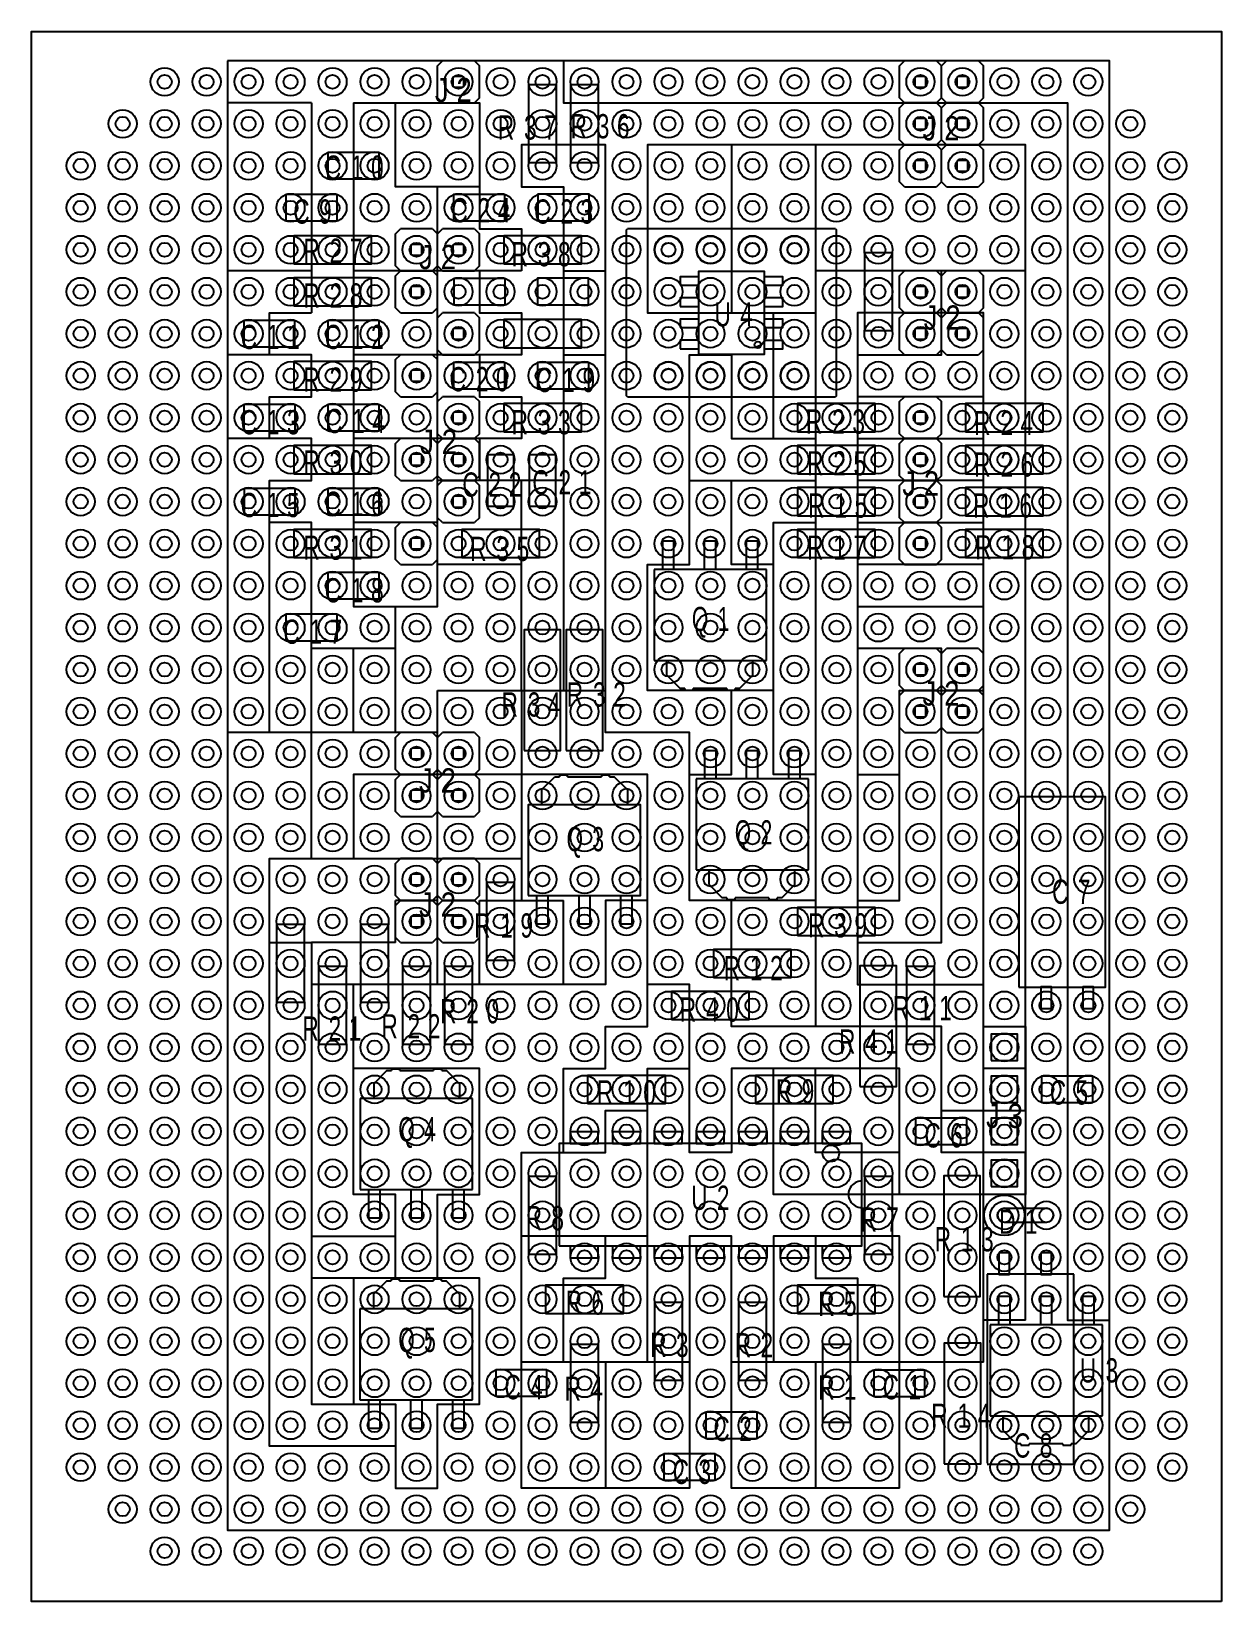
# Model space of a CAD drawing. Units: millimetres on the paper. Extents: x -72.8 to -0.8, y -24.6 to 70.4.
import ezdxf

# ---------------------------------------------------------------- set-up
doc = ezdxf.new("R2010")
doc.units = ezdxf.units.MM
for name, color, linetype in [('0-0_十字ユニバーサル基板', 7, 'Continuous'), ('0-2_カットパターン', 1, 'Continuous'), ('0-3_パーツレイアウト', 7, 'Continuous'), ('0-4_パーツナンバー', 3, 'Continuous')]:
    doc.layers.add(name, color=color, linetype=linetype)
doc.styles.add('MS UI Gothic', font='')
doc.styles.get('MS UI Gothic').set_extended_font_data('MS UI Gothic')

msp = doc.modelspace()

# ---------------------------------------------------------------- texts
at = {"layer": '0-4_パーツナンバー', "char_height": 1.466, "attachment_point": 7, "style": 'MS UI Gothic'}
for s, insert in [('\\T1.57;\\W0.85;J2', (-48.425, 66.064)), ('\\T1.6;\\W0.7;R37', (-44.617, 63.794)), ('\\T1.6;\\W0.7;R36', (-40.215, 63.87)), ('\\T1.57;\\W0.85;J2', (-18.919, 63.741)), ('\\T1.6;\\W0.7;C10', (-55.09, 61.365)), ('\\T1.57;\\W0.7;C9', (-56.987, 58.709)), ('\\T1.6;\\W0.7;C24', (-47.425, 58.785)), ('\\T1.6;\\W0.7;C23', (-42.416, 58.709)), ('\\T1.6;\\W0.7;R27', (-56.38, 56.357)), ('\\T1.57;\\W0.85;J2', (-49.381, 55.955)), ('\\T1.6;\\W0.7;R38', (-43.782, 56.129)), ('\\T1.6;\\W0.7;R28', (-56.38, 53.625)), ('\\T1.57;\\W0.7;U4', (-31.508, 52.491)), ('\\T1.57;\\W0.85;J2', (-18.851, 52.294)), ('\\T1.6;\\W0.7;C11', (-60.174, 51.12)), ('\\T1.6;\\W0.7;C12', (-55.09, 51.12)), ('\\T1.6;\\W0.7;R29', (-56.38, 48.54)), ('\\T1.6;\\W0.7;C20', (-47.536, 48.564)), ('\\T1.6;\\W0.7;C19', (-42.3, 48.518)), ('\\T1.6;\\W0.7;C14', (-55.014, 46.036)), ('\\T1.6;\\W0.7;R23', (-25.975, 46.003)), ('\\T1.6;\\W0.7;C13', (-60.174, 45.96)), ('\\T1.6;\\W0.7;R33', (-43.782, 45.96)), ('\\T1.6;\\W0.7;R24', (-15.799, 45.934)), ('\\T1.57;\\W0.85;J2', (-49.313, 44.781)), ('\\T1.6;\\W0.7;R30', (-56.38, 43.531)), ('\\T1.6;\\W0.7;R25', (-25.907, 43.475)), ('\\T1.6;\\W0.7;R26', (-15.799, 43.407)), ('\\T1.6;\\W0.7;C21', (-42.527, 42.326)), ('\\T1.57;\\W0.85;J2', (-20.148, 42.254)), ('\\T1.6;\\W0.7;C22', (-46.762, 42.189)), ('\\T1.6;\\W0.7;C15', (-60.174, 40.951)), ('\\T1.6;\\W0.7;C16', (-55.09, 41.027)), ('\\T1.6;\\W0.7;R15', (-25.839, 40.921)), ('\\T1.6;\\W0.7;R16', (-15.867, 40.921)), ('\\T1.6;\\W0.7;R18', (-15.73, 38.394)), ('\\T1.6;\\W0.7;R31', (-56.38, 38.371)), ('\\T1.6;\\W0.7;R35', (-46.286, 38.295)), ('\\T1.6;\\W0.7;R17', (-25.907, 38.394)), ('\\T1.6;\\W0.7;C18', (-55.09, 35.791)), ('\\T1.57;\\W0.65;Q1', (-32.874, 33.674)), ('\\T1.6;\\W0.7;C17', (-57.594, 33.286)), ('\\T1.6;\\W0.7;R32', (-40.443, 29.492)), ('\\T1.57;\\W0.85;J2', (-18.919, 29.55)), ('\\T1.6;\\W0.7;R34', (-44.389, 28.885)), ('\\T1.57;\\W0.85;J2', (-49.381, 24.291)), ('\\T1.57;\\W0.65;Q3', (-40.455, 20.355)), ('\\T1.57;\\W0.65;Q2', (-30.278, 20.765)), ('\\T1.57;\\W0.7;C7', (-11.086, 17.555)), ('\\T1.57;\\W0.85;J2', (-49.381, 16.778)), ('\\T1.6;\\W0.7;R19', (-46.056, 15.513)), ('\\T1.6;\\W0.7;R39', (-25.851, 15.522)), ('\\T1.6;\\W0.7;R12', (-30.953, 12.95)), ('\\T1.6;\\W0.7;R20', (-48.105, 10.322)), ('\\T1.6;\\W0.7;R40', (-33.605, 10.425)), ('\\T1.6;\\W0.7;R11', (-20.724, 10.527)), ('\\T1.6;\\W0.7;R21', (-56.438, 9.298)), ('\\T1.6;\\W0.7;R22', (-51.657, 9.434)), ('\\T1.6;\\W0.7;R41', (-23.975, 8.512)), ('\\T1.6;\\W0.7;R10', (-38.624, 5.413)), ('\\T1.57;\\W0.7;R9', (-27.79, 5.48)), ('\\T1.57;\\W0.7;C5', (-11.222, 5.408)), ('\\T1.57;\\W0.85;J3', (-15.078, 3.996)), ('\\T1.57;\\W0.65;Q4', (-50.632, 2.802)), ('\\T1.57;\\W0.7;C6', (-18.804, 2.812)), ('\\T1.57;\\W0.7;U2', (-32.918, -0.96)), ('\\T1.57;\\W0.7;R8', (-42.931, -2.192)), ('\\T1.57;\\W0.7;R7', (-22.675, -2.259)), ('\\T1.57;\\W0.7;D1', (-14.288, -2.389)), ('\\T1.6;\\W0.7;R13', (-18.189, -3.471)), ('\\T1.57;\\W0.7;R6', (-40.508, -7.306)), ('\\T1.57;\\W0.7;R5', (-25.233, -7.373)), ('\\T1.57;\\W0.65;Q5', (-50.632, -9.943)), ('\\T1.57;\\W0.7;R3', (-35.394, -9.863)), ('\\T1.57;\\W0.7;R2', (-30.28, -9.863)), ('\\T1.57;\\W0.7;U3', (-9.406, -11.406)), ('\\T1.57;\\W0.7;C4', (-44.212, -12.419)), ('\\T1.57;\\W0.7;R4', (-40.576, -12.488)), ('\\T1.57;\\W0.7;R1', (-25.233, -12.42)), ('\\T1.57;\\W0.7;C1', (-21.331, -12.419)), ('\\T1.6;\\W0.7;R14', (-18.394, -14.126)), ('\\T1.57;\\W0.7;C2', (-31.576, -14.946)), ('\\T1.57;\\W0.7;C8', (-13.387, -15.95)), ('\\T1.57;\\W0.7;C3', (-34.035, -17.541))]:
    msp.add_mtext(s, dxfattribs=dict(at, insert=insert))

# ---------------------------------------------------------------- linework, layer by layer
at = {"layer": '0-0_十字ユニバーサル基板'}
msp.add_lwpolyline([(-0.83, -24.64), (-72.83, -24.64), (-72.83, 70.36), (-0.83, 70.36)], close=True, dxfattribs=at)
for centre, radius in [((-64.77, 67.31), 0.85), ((-64.77, 67.31), 0.425), ((-62.23, 67.31), 0.85), ((-62.23, 67.31), 0.425), ((-59.69, 67.31), 0.85), ((-59.69, 67.31), 0.425), ((-57.15, 67.31), 0.85), ((-57.15, 67.31), 0.425), ((-54.61, 67.31), 0.85), ((-54.61, 67.31), 0.425), ((-52.07, 67.31), 0.85), ((-52.07, 67.31), 0.425), ((-49.53, 67.31), 0.85), ((-49.53, 67.31), 0.425), ((-46.99, 67.31), 0.85), ((-46.99, 67.31), 0.425), ((-44.45, 67.31), 0.85), ((-44.45, 67.31), 0.425), ((-41.91, 67.31), 0.85), ((-41.91, 67.31), 0.425), ((-39.37, 67.31), 0.85), ((-39.37, 67.31), 0.425), ((-36.83, 67.31), 0.85), ((-36.83, 67.31), 0.425), ((-34.29, 67.31), 0.85), ((-34.29, 67.31), 0.425), ((-31.75, 67.31), 0.85), ((-31.75, 67.31), 0.425), ((-29.21, 67.31), 0.85), ((-29.21, 67.31), 0.425), ((-26.67, 67.31), 0.85), ((-26.67, 67.31), 0.425), ((-24.13, 67.31), 0.85), ((-24.13, 67.31), 0.425), ((-21.59, 67.31), 0.85), ((-21.59, 67.31), 0.425), ((-19.05, 67.31), 0.85), ((-19.05, 67.31), 0.425), ((-16.51, 67.31), 0.85), ((-16.51, 67.31), 0.425), ((-13.97, 67.31), 0.85), ((-13.97, 67.31), 0.425), ((-11.43, 67.31), 0.85), ((-11.43, 67.31), 0.425), ((-8.89, 67.31), 0.85), ((-8.89, 67.31), 0.425), ((-67.31, 64.77), 0.85), ((-64.77, 64.77), 0.85), ((-62.23, 64.77), 0.85), ((-59.69, 64.77), 0.85), ((-57.15, 64.77), 0.85), ((-54.61, 64.77), 0.85), ((-52.07, 64.77), 0.85), ((-49.53, 64.77), 0.85), ((-46.99, 64.77), 0.85), ((-44.45, 64.77), 0.85), ((-41.91, 64.77), 0.85), ((-39.37, 64.77), 0.85), ((-36.83, 64.77), 0.85), ((-34.29, 64.77), 0.85), ((-31.75, 64.77), 0.85), ((-29.21, 64.77), 0.85), ((-26.67, 64.77), 0.85), ((-24.13, 64.77), 0.85), ((-21.59, 64.77), 0.85), ((-19.05, 64.77), 0.85), ((-16.51, 64.77), 0.85), ((-13.97, 64.77), 0.85), ((-11.43, 64.77), 0.85), ((-8.89, 64.77), 0.85), ((-6.35, 64.77), 0.85), ((-67.31, 64.77), 0.425), ((-64.77, 64.77), 0.425), ((-62.23, 64.77), 0.425), ((-59.69, 64.77), 0.425), ((-57.15, 64.77), 0.425), ((-54.61, 64.77), 0.425), ((-52.07, 64.77), 0.425), ((-49.53, 64.77), 0.425), ((-46.99, 64.77), 0.425), ((-44.45, 64.77), 0.425), ((-41.91, 64.77), 0.425), ((-39.37, 64.77), 0.425), ((-36.83, 64.77), 0.425), ((-34.29, 64.77), 0.425), ((-31.75, 64.77), 0.425), ((-29.21, 64.77), 0.425), ((-26.67, 64.77), 0.425), ((-24.13, 64.77), 0.425), ((-21.59, 64.77), 0.425), ((-19.05, 64.77), 0.425), ((-16.51, 64.77), 0.425), ((-13.97, 64.77), 0.425), ((-11.43, 64.77), 0.425), ((-8.89, 64.77), 0.425), ((-6.35, 64.77), 0.425), ((-69.85, 62.23), 0.85), ((-67.31, 62.23), 0.85), ((-64.77, 62.23), 0.85), ((-62.23, 62.23), 0.85), ((-59.69, 62.23), 0.85), ((-57.15, 62.23), 0.85), ((-54.61, 62.23), 0.85), ((-52.07, 62.23), 0.85), ((-49.53, 62.23), 0.85), ((-46.99, 62.23), 0.85), ((-44.45, 62.23), 0.85), ((-41.91, 62.23), 0.85), ((-39.37, 62.23), 0.85), ((-36.83, 62.23), 0.85), ((-34.29, 62.23), 0.85), ((-31.75, 62.23), 0.85), ((-29.21, 62.23), 0.85), ((-26.67, 62.23), 0.85), ((-24.13, 62.23), 0.85), ((-21.59, 62.23), 0.85), ((-19.05, 62.23), 0.85), ((-16.51, 62.23), 0.85), ((-13.97, 62.23), 0.85), ((-11.43, 62.23), 0.85), ((-8.89, 62.23), 0.85), ((-6.35, 62.23), 0.85), ((-3.81, 62.23), 0.85), ((-69.85, 62.23), 0.425), ((-67.31, 62.23), 0.425), ((-64.77, 62.23), 0.425), ((-62.23, 62.23), 0.425), ((-59.69, 62.23), 0.425), ((-57.15, 62.23), 0.425), ((-54.61, 62.23), 0.425), ((-52.07, 62.23), 0.425), ((-49.53, 62.23), 0.425), ((-46.99, 62.23), 0.425), ((-44.45, 62.23), 0.425), ((-41.91, 62.23), 0.425), ((-39.37, 62.23), 0.425), ((-36.83, 62.23), 0.425), ((-34.29, 62.23), 0.425), ((-31.75, 62.23), 0.425), ((-29.21, 62.23), 0.425), ((-26.67, 62.23), 0.425), ((-24.13, 62.23), 0.425), ((-21.59, 62.23), 0.425), ((-19.05, 62.23), 0.425), ((-16.51, 62.23), 0.425), ((-13.97, 62.23), 0.425), ((-11.43, 62.23), 0.425), ((-8.89, 62.23), 0.425), ((-6.35, 62.23), 0.425), ((-3.81, 62.23), 0.425), ((-69.85, 59.69), 0.85), ((-69.85, 59.69), 0.425), ((-67.31, 59.69), 0.85), ((-67.31, 59.69), 0.425), ((-64.77, 59.69), 0.85), ((-64.77, 59.69), 0.425), ((-62.23, 59.69), 0.85), ((-62.23, 59.69), 0.425), ((-59.69, 59.69), 0.85), ((-59.69, 59.69), 0.425), ((-57.15, 59.69), 0.85), ((-57.15, 59.69), 0.425), ((-54.61, 59.69), 0.85), ((-54.61, 59.69), 0.425), ((-52.07, 59.69), 0.85), ((-52.07, 59.69), 0.425), ((-49.53, 59.69), 0.85), ((-49.53, 59.69), 0.425), ((-46.99, 59.69), 0.85), ((-46.99, 59.69), 0.425), ((-44.45, 59.69), 0.85), ((-44.45, 59.69), 0.425), ((-41.91, 59.69), 0.85), ((-41.91, 59.69), 0.425), ((-39.37, 59.69), 0.85), ((-39.37, 59.69), 0.425), ((-36.83, 59.69), 0.85), ((-36.83, 59.69), 0.425), ((-34.29, 59.69), 0.85), ((-34.29, 59.69), 0.425), ((-31.75, 59.69), 0.85), ((-31.75, 59.69), 0.425), ((-29.21, 59.69), 0.85), ((-29.21, 59.69), 0.425), ((-26.67, 59.69), 0.85), ((-26.67, 59.69), 0.425), ((-24.13, 59.69), 0.85), ((-24.13, 59.69), 0.425), ((-21.59, 59.69), 0.85), ((-21.59, 59.69), 0.425), ((-19.05, 59.69), 0.85), ((-19.05, 59.69), 0.425), ((-16.51, 59.69), 0.85), ((-16.51, 59.69), 0.425), ((-13.97, 59.69), 0.85), ((-13.97, 59.69), 0.425), ((-11.43, 59.69), 0.85), ((-11.43, 59.69), 0.425), ((-8.89, 59.69), 0.85), ((-8.89, 59.69), 0.425), ((-6.35, 59.69), 0.85), ((-6.35, 59.69), 0.425), ((-3.81, 59.69), 0.85), ((-3.81, 59.69), 0.425), ((-69.85, 57.15), 0.85), ((-67.31, 57.15), 0.85), ((-64.77, 57.15), 0.85), ((-62.23, 57.15), 0.85), ((-59.69, 57.15), 0.85), ((-57.15, 57.15), 0.85), ((-54.61, 57.15), 0.85), ((-52.07, 57.15), 0.85), ((-49.53, 57.15), 0.85), ((-46.99, 57.15), 0.85), ((-44.45, 57.15), 0.85), ((-41.91, 57.15), 0.85), ((-39.37, 57.15), 0.85), ((-36.83, 57.15), 0.85), ((-34.29, 57.15), 0.85), ((-31.75, 57.15), 0.85), ((-29.21, 57.15), 0.85), ((-26.67, 57.15), 0.85), ((-24.13, 57.15), 0.85), ((-21.59, 57.15), 0.85), ((-19.05, 57.15), 0.85), ((-16.51, 57.15), 0.85), ((-13.97, 57.15), 0.85), ((-11.43, 57.15), 0.85), ((-8.89, 57.15), 0.85), ((-6.35, 57.15), 0.85), ((-3.81, 57.15), 0.85), ((-69.85, 57.15), 0.425), ((-67.31, 57.15), 0.425), ((-64.77, 57.15), 0.425), ((-62.23, 57.15), 0.425), ((-59.69, 57.15), 0.425), ((-57.15, 57.15), 0.425), ((-54.61, 57.15), 0.425), ((-52.07, 57.15), 0.425), ((-49.53, 57.15), 0.425), ((-46.99, 57.15), 0.425), ((-44.45, 57.15), 0.425), ((-41.91, 57.15), 0.425), ((-39.37, 57.15), 0.425), ((-36.83, 57.15), 0.425), ((-34.29, 57.15), 0.425), ((-31.75, 57.15), 0.425), ((-29.21, 57.15), 0.425), ((-26.67, 57.15), 0.425), ((-24.13, 57.15), 0.425), ((-21.59, 57.15), 0.425), ((-19.05, 57.15), 0.425), ((-16.51, 57.15), 0.425), ((-13.97, 57.15), 0.425), ((-11.43, 57.15), 0.425), ((-8.89, 57.15), 0.425), ((-6.35, 57.15), 0.425), ((-3.81, 57.15), 0.425), ((-69.85, 54.61), 0.85), ((-67.31, 54.61), 0.85), ((-64.77, 54.61), 0.85), ((-62.23, 54.61), 0.85), ((-59.69, 54.61), 0.85), ((-57.15, 54.61), 0.85), ((-54.61, 54.61), 0.85), ((-52.07, 54.61), 0.85), ((-49.53, 54.61), 0.85), ((-46.99, 54.61), 0.85), ((-44.45, 54.61), 0.85), ((-41.91, 54.61), 0.85), ((-39.37, 54.61), 0.85), ((-36.83, 54.61), 0.85), ((-34.29, 54.61), 0.85), ((-31.75, 54.61), 0.85), ((-29.21, 54.61), 0.85), ((-26.67, 54.61), 0.85), ((-24.13, 54.61), 0.85), ((-21.59, 54.61), 0.85), ((-19.05, 54.61), 0.85), ((-16.51, 54.61), 0.85), ((-13.97, 54.61), 0.85), ((-11.43, 54.61), 0.85), ((-8.89, 54.61), 0.85), ((-6.35, 54.61), 0.85), ((-3.81, 54.61), 0.85), ((-69.85, 54.61), 0.425), ((-67.31, 54.61), 0.425), ((-64.77, 54.61), 0.425), ((-62.23, 54.61), 0.425), ((-59.69, 54.61), 0.425), ((-57.15, 54.61), 0.425), ((-54.61, 54.61), 0.425), ((-52.07, 54.61), 0.425), ((-49.53, 54.61), 0.425), ((-46.99, 54.61), 0.425), ((-44.45, 54.61), 0.425), ((-41.91, 54.61), 0.425), ((-39.37, 54.61), 0.425), ((-36.83, 54.61), 0.425), ((-34.29, 54.61), 0.425), ((-31.75, 54.61), 0.425), ((-29.21, 54.61), 0.425), ((-26.67, 54.61), 0.425), ((-24.13, 54.61), 0.425), ((-21.59, 54.61), 0.425), ((-19.05, 54.61), 0.425), ((-16.51, 54.61), 0.425), ((-13.97, 54.61), 0.425), ((-11.43, 54.61), 0.425), ((-8.89, 54.61), 0.425), ((-6.35, 54.61), 0.425), ((-3.81, 54.61), 0.425), ((-69.85, 52.07), 0.85), ((-69.85, 52.07), 0.425), ((-67.31, 52.07), 0.85), ((-67.31, 52.07), 0.425), ((-64.77, 52.07), 0.85), ((-64.77, 52.07), 0.425), ((-62.23, 52.07), 0.85), ((-62.23, 52.07), 0.425), ((-59.69, 52.07), 0.85), ((-59.69, 52.07), 0.425), ((-57.15, 52.07), 0.85), ((-57.15, 52.07), 0.425), ((-54.61, 52.07), 0.85), ((-54.61, 52.07), 0.425), ((-52.07, 52.07), 0.85), ((-52.07, 52.07), 0.425), ((-49.53, 52.07), 0.85), ((-49.53, 52.07), 0.425), ((-46.99, 52.07), 0.85), ((-46.99, 52.07), 0.425), ((-44.45, 52.07), 0.85), ((-44.45, 52.07), 0.425), ((-41.91, 52.07), 0.85), ((-41.91, 52.07), 0.425), ((-39.37, 52.07), 0.85), ((-39.37, 52.07), 0.425), ((-36.83, 52.07), 0.85), ((-36.83, 52.07), 0.425), ((-34.29, 52.07), 0.85), ((-34.29, 52.07), 0.425), ((-31.75, 52.07), 0.85), ((-31.75, 52.07), 0.425), ((-29.21, 52.07), 0.85), ((-29.21, 52.07), 0.425), ((-26.67, 52.07), 0.85), ((-26.67, 52.07), 0.425), ((-24.13, 52.07), 0.85), ((-24.13, 52.07), 0.425), ((-21.59, 52.07), 0.85), ((-21.59, 52.07), 0.425), ((-19.05, 52.07), 0.85), ((-19.05, 52.07), 0.425), ((-16.51, 52.07), 0.85), ((-16.51, 52.07), 0.425), ((-13.97, 52.07), 0.85), ((-13.97, 52.07), 0.425), ((-11.43, 52.07), 0.85), ((-11.43, 52.07), 0.425), ((-8.89, 52.07), 0.85), ((-8.89, 52.07), 0.425), ((-6.35, 52.07), 0.85), ((-6.35, 52.07), 0.425), ((-3.81, 52.07), 0.85), ((-3.81, 52.07), 0.425), ((-69.85, 49.53), 0.85), ((-67.31, 49.53), 0.85), ((-64.77, 49.53), 0.85), ((-62.23, 49.53), 0.85), ((-59.69, 49.53), 0.85), ((-57.15, 49.53), 0.85), ((-54.61, 49.53), 0.85), ((-52.07, 49.53), 0.85), ((-49.53, 49.53), 0.85), ((-46.99, 49.53), 0.85), ((-44.45, 49.53), 0.85), ((-41.91, 49.53), 0.85), ((-39.37, 49.53), 0.85), ((-36.83, 49.53), 0.85), ((-34.29, 49.53), 0.85), ((-31.75, 49.53), 0.85), ((-29.21, 49.53), 0.85), ((-26.67, 49.53), 0.85), ((-24.13, 49.53), 0.85), ((-21.59, 49.53), 0.85), ((-19.05, 49.53), 0.85), ((-16.51, 49.53), 0.85), ((-13.97, 49.53), 0.85), ((-11.43, 49.53), 0.85), ((-8.89, 49.53), 0.85), ((-6.35, 49.53), 0.85), ((-3.81, 49.53), 0.85), ((-69.85, 49.53), 0.425), ((-67.31, 49.53), 0.425), ((-64.77, 49.53), 0.425), ((-62.23, 49.53), 0.425), ((-59.69, 49.53), 0.425), ((-57.15, 49.53), 0.425), ((-54.61, 49.53), 0.425), ((-52.07, 49.53), 0.425), ((-49.53, 49.53), 0.425), ((-46.99, 49.53), 0.425), ((-44.45, 49.53), 0.425), ((-41.91, 49.53), 0.425), ((-39.37, 49.53), 0.425), ((-36.83, 49.53), 0.425), ((-34.29, 49.53), 0.425), ((-31.75, 49.53), 0.425), ((-29.21, 49.53), 0.425), ((-26.67, 49.53), 0.425), ((-24.13, 49.53), 0.425), ((-21.59, 49.53), 0.425), ((-19.05, 49.53), 0.425), ((-16.51, 49.53), 0.425), ((-13.97, 49.53), 0.425), ((-11.43, 49.53), 0.425), ((-8.89, 49.53), 0.425), ((-6.35, 49.53), 0.425), ((-3.81, 49.53), 0.425), ((-69.85, 46.99), 0.85), ((-67.31, 46.99), 0.85), ((-64.77, 46.99), 0.85), ((-62.23, 46.99), 0.85), ((-59.69, 46.99), 0.85), ((-57.15, 46.99), 0.85), ((-54.61, 46.99), 0.85), ((-52.07, 46.99), 0.85), ((-49.53, 46.99), 0.85), ((-46.99, 46.99), 0.85), ((-44.45, 46.99), 0.85), ((-41.91, 46.99), 0.85), ((-39.37, 46.99), 0.85), ((-36.83, 46.99), 0.85), ((-34.29, 46.99), 0.85), ((-31.75, 46.99), 0.85), ((-29.21, 46.99), 0.85), ((-26.67, 46.99), 0.85), ((-24.13, 46.99), 0.85), ((-21.59, 46.99), 0.85), ((-19.05, 46.99), 0.85), ((-16.51, 46.99), 0.85), ((-13.97, 46.99), 0.85), ((-11.43, 46.99), 0.85), ((-8.89, 46.99), 0.85), ((-6.35, 46.99), 0.85), ((-3.81, 46.99), 0.85), ((-69.85, 46.99), 0.425), ((-67.31, 46.99), 0.425), ((-64.77, 46.99), 0.425), ((-62.23, 46.99), 0.425), ((-59.69, 46.99), 0.425), ((-57.15, 46.99), 0.425), ((-54.61, 46.99), 0.425), ((-52.07, 46.99), 0.425), ((-49.53, 46.99), 0.425), ((-46.99, 46.99), 0.425), ((-44.45, 46.99), 0.425), ((-41.91, 46.99), 0.425), ((-39.37, 46.99), 0.425), ((-36.83, 46.99), 0.425), ((-34.29, 46.99), 0.425), ((-31.75, 46.99), 0.425), ((-29.21, 46.99), 0.425), ((-26.67, 46.99), 0.425), ((-24.13, 46.99), 0.425), ((-21.59, 46.99), 0.425), ((-19.05, 46.99), 0.425), ((-16.51, 46.99), 0.425), ((-13.97, 46.99), 0.425), ((-11.43, 46.99), 0.425), ((-8.89, 46.99), 0.425), ((-6.35, 46.99), 0.425), ((-3.81, 46.99), 0.425), ((-69.85, 44.45), 0.85), ((-69.85, 44.45), 0.425), ((-67.31, 44.45), 0.85), ((-67.31, 44.45), 0.425), ((-64.77, 44.45), 0.85), ((-64.77, 44.45), 0.425), ((-62.23, 44.45), 0.85), ((-62.23, 44.45), 0.425), ((-59.69, 44.45), 0.85), ((-59.69, 44.45), 0.425), ((-57.15, 44.45), 0.85), ((-57.15, 44.45), 0.425), ((-54.61, 44.45), 0.85), ((-54.61, 44.45), 0.425), ((-52.07, 44.45), 0.85), ((-52.07, 44.45), 0.425), ((-49.53, 44.45), 0.85), ((-49.53, 44.45), 0.425), ((-46.99, 44.45), 0.85), ((-46.99, 44.45), 0.425), ((-44.45, 44.45), 0.85), ((-44.45, 44.45), 0.425), ((-41.91, 44.45), 0.85), ((-41.91, 44.45), 0.425), ((-39.37, 44.45), 0.85), ((-39.37, 44.45), 0.425), ((-36.83, 44.45), 0.85), ((-36.83, 44.45), 0.425), ((-34.29, 44.45), 0.85), ((-34.29, 44.45), 0.425), ((-31.75, 44.45), 0.85), ((-31.75, 44.45), 0.425), ((-29.21, 44.45), 0.85), ((-29.21, 44.45), 0.425), ((-26.67, 44.45), 0.85), ((-26.67, 44.45), 0.425), ((-24.13, 44.45), 0.85), ((-24.13, 44.45), 0.425), ((-21.59, 44.45), 0.85), ((-21.59, 44.45), 0.425), ((-19.05, 44.45), 0.85), ((-19.05, 44.45), 0.425), ((-16.51, 44.45), 0.85), ((-16.51, 44.45), 0.425), ((-13.97, 44.45), 0.85), ((-13.97, 44.45), 0.425), ((-11.43, 44.45), 0.85), ((-11.43, 44.45), 0.425), ((-8.89, 44.45), 0.85), ((-8.89, 44.45), 0.425), ((-6.35, 44.45), 0.85), ((-6.35, 44.45), 0.425), ((-3.81, 44.45), 0.85), ((-3.81, 44.45), 0.425), ((-69.85, 41.91), 0.85), ((-67.31, 41.91), 0.85), ((-64.77, 41.91), 0.85), ((-62.23, 41.91), 0.85), ((-59.69, 41.91), 0.85), ((-57.15, 41.91), 0.85), ((-54.61, 41.91), 0.85), ((-52.07, 41.91), 0.85), ((-49.53, 41.91), 0.85), ((-46.99, 41.91), 0.85), ((-44.45, 41.91), 0.85), ((-41.91, 41.91), 0.85), ((-39.37, 41.91), 0.85), ((-36.83, 41.91), 0.85), ((-34.29, 41.91), 0.85), ((-31.75, 41.91), 0.85), ((-29.21, 41.91), 0.85), ((-26.67, 41.91), 0.85), ((-24.13, 41.91), 0.85), ((-21.59, 41.91), 0.85), ((-19.05, 41.91), 0.85), ((-16.51, 41.91), 0.85), ((-13.97, 41.91), 0.85), ((-11.43, 41.91), 0.85), ((-8.89, 41.91), 0.85), ((-6.35, 41.91), 0.85), ((-3.81, 41.91), 0.85), ((-69.85, 41.91), 0.425), ((-67.31, 41.91), 0.425), ((-64.77, 41.91), 0.425), ((-62.23, 41.91), 0.425), ((-59.69, 41.91), 0.425), ((-57.15, 41.91), 0.425), ((-54.61, 41.91), 0.425), ((-52.07, 41.91), 0.425), ((-49.53, 41.91), 0.425), ((-46.99, 41.91), 0.425), ((-44.45, 41.91), 0.425), ((-41.91, 41.91), 0.425), ((-39.37, 41.91), 0.425), ((-36.83, 41.91), 0.425), ((-34.29, 41.91), 0.425), ((-31.75, 41.91), 0.425), ((-29.21, 41.91), 0.425), ((-26.67, 41.91), 0.425), ((-24.13, 41.91), 0.425), ((-21.59, 41.91), 0.425), ((-19.05, 41.91), 0.425), ((-16.51, 41.91), 0.425), ((-13.97, 41.91), 0.425), ((-11.43, 41.91), 0.425), ((-8.89, 41.91), 0.425), ((-6.35, 41.91), 0.425), ((-3.81, 41.91), 0.425), ((-69.85, 39.37), 0.85), ((-67.31, 39.37), 0.85), ((-64.77, 39.37), 0.85), ((-62.23, 39.37), 0.85), ((-59.69, 39.37), 0.85), ((-57.15, 39.37), 0.85), ((-54.61, 39.37), 0.85), ((-52.07, 39.37), 0.85), ((-49.53, 39.37), 0.85), ((-46.99, 39.37), 0.85), ((-44.45, 39.37), 0.85), ((-41.91, 39.37), 0.85), ((-39.37, 39.37), 0.85), ((-36.83, 39.37), 0.85), ((-34.29, 39.37), 0.85), ((-31.75, 39.37), 0.85), ((-29.21, 39.37), 0.85), ((-26.67, 39.37), 0.85), ((-24.13, 39.37), 0.85), ((-21.59, 39.37), 0.85), ((-19.05, 39.37), 0.85), ((-16.51, 39.37), 0.85), ((-13.97, 39.37), 0.85), ((-11.43, 39.37), 0.85), ((-8.89, 39.37), 0.85), ((-6.35, 39.37), 0.85), ((-3.81, 39.37), 0.85), ((-69.85, 39.37), 0.425), ((-67.31, 39.37), 0.425), ((-64.77, 39.37), 0.425), ((-62.23, 39.37), 0.425), ((-59.69, 39.37), 0.425), ((-57.15, 39.37), 0.425), ((-54.61, 39.37), 0.425), ((-52.07, 39.37), 0.425), ((-49.53, 39.37), 0.425), ((-46.99, 39.37), 0.425), ((-44.45, 39.37), 0.425), ((-41.91, 39.37), 0.425), ((-39.37, 39.37), 0.425), ((-36.83, 39.37), 0.425), ((-34.29, 39.37), 0.425), ((-31.75, 39.37), 0.425), ((-29.21, 39.37), 0.425), ((-26.67, 39.37), 0.425), ((-24.13, 39.37), 0.425), ((-21.59, 39.37), 0.425), ((-19.05, 39.37), 0.425), ((-16.51, 39.37), 0.425), ((-13.97, 39.37), 0.425), ((-11.43, 39.37), 0.425), ((-8.89, 39.37), 0.425), ((-6.35, 39.37), 0.425), ((-3.81, 39.37), 0.425), ((-69.85, 36.83), 0.85), ((-69.85, 36.83), 0.425), ((-67.31, 36.83), 0.85), ((-67.31, 36.83), 0.425), ((-64.77, 36.83), 0.85), ((-64.77, 36.83), 0.425), ((-62.23, 36.83), 0.85), ((-62.23, 36.83), 0.425), ((-59.69, 36.83), 0.85), ((-59.69, 36.83), 0.425), ((-57.15, 36.83), 0.85), ((-57.15, 36.83), 0.425), ((-54.61, 36.83), 0.85), ((-54.61, 36.83), 0.425), ((-52.07, 36.83), 0.85), ((-52.07, 36.83), 0.425), ((-49.53, 36.83), 0.85), ((-49.53, 36.83), 0.425), ((-46.99, 36.83), 0.85), ((-46.99, 36.83), 0.425), ((-44.45, 36.83), 0.85), ((-44.45, 36.83), 0.425), ((-41.91, 36.83), 0.85), ((-41.91, 36.83), 0.425), ((-39.37, 36.83), 0.85), ((-39.37, 36.83), 0.425), ((-36.83, 36.83), 0.85), ((-36.83, 36.83), 0.425), ((-34.29, 36.83), 0.85), ((-34.29, 36.83), 0.425), ((-31.75, 36.83), 0.85), ((-31.75, 36.83), 0.425), ((-29.21, 36.83), 0.85), ((-29.21, 36.83), 0.425), ((-26.67, 36.83), 0.85), ((-26.67, 36.83), 0.425), ((-24.13, 36.83), 0.85), ((-24.13, 36.83), 0.425), ((-21.59, 36.83), 0.85), ((-21.59, 36.83), 0.425), ((-19.05, 36.83), 0.85), ((-19.05, 36.83), 0.425), ((-16.51, 36.83), 0.85), ((-16.51, 36.83), 0.425), ((-13.97, 36.83), 0.85), ((-13.97, 36.83), 0.425), ((-11.43, 36.83), 0.85), ((-11.43, 36.83), 0.425), ((-8.89, 36.83), 0.85), ((-8.89, 36.83), 0.425), ((-6.35, 36.83), 0.85), ((-6.35, 36.83), 0.425), ((-3.81, 36.83), 0.85), ((-3.81, 36.83), 0.425), ((-69.85, 34.29), 0.85), ((-69.85, 34.29), 0.425), ((-67.31, 34.29), 0.85), ((-67.31, 34.29), 0.425), ((-64.77, 34.29), 0.85), ((-64.77, 34.29), 0.425), ((-62.23, 34.29), 0.85), ((-62.23, 34.29), 0.425), ((-59.69, 34.29), 0.85), ((-59.69, 34.29), 0.425), ((-57.15, 34.29), 0.85), ((-57.15, 34.29), 0.425), ((-54.61, 34.29), 0.85), ((-54.61, 34.29), 0.425), ((-52.07, 34.29), 0.85), ((-52.07, 34.29), 0.425), ((-49.53, 34.29), 0.85), ((-49.53, 34.29), 0.425), ((-46.99, 34.29), 0.85), ((-46.99, 34.29), 0.425), ((-44.45, 34.29), 0.85), ((-44.45, 34.29), 0.425), ((-41.91, 34.29), 0.85), ((-41.91, 34.29), 0.425), ((-39.37, 34.29), 0.85), ((-39.37, 34.29), 0.425), ((-36.83, 34.29), 0.85), ((-36.83, 34.29), 0.425), ((-34.29, 34.29), 0.85), ((-34.29, 34.29), 0.425), ((-31.75, 34.29), 0.85), ((-31.75, 34.29), 0.425), ((-29.21, 34.29), 0.85), ((-29.21, 34.29), 0.425), ((-26.67, 34.29), 0.85), ((-26.67, 34.29), 0.425), ((-24.13, 34.29), 0.85), ((-24.13, 34.29), 0.425), ((-21.59, 34.29), 0.85), ((-21.59, 34.29), 0.425), ((-19.05, 34.29), 0.85), ((-19.05, 34.29), 0.425), ((-16.51, 34.29), 0.85), ((-16.51, 34.29), 0.425), ((-13.97, 34.29), 0.85), ((-13.97, 34.29), 0.425), ((-11.43, 34.29), 0.85), ((-11.43, 34.29), 0.425), ((-8.89, 34.29), 0.85), ((-8.89, 34.29), 0.425), ((-6.35, 34.29), 0.85), ((-6.35, 34.29), 0.425), ((-3.81, 34.29), 0.85), ((-3.81, 34.29), 0.425), ((-69.85, 31.75), 0.85), ((-67.31, 31.75), 0.85), ((-64.77, 31.75), 0.85), ((-62.23, 31.75), 0.85), ((-59.69, 31.75), 0.85), ((-57.15, 31.75), 0.85), ((-54.61, 31.75), 0.85), ((-52.07, 31.75), 0.85), ((-49.53, 31.75), 0.85), ((-46.99, 31.75), 0.85), ((-44.45, 31.75), 0.85), ((-41.91, 31.75), 0.85), ((-39.37, 31.75), 0.85), ((-36.83, 31.75), 0.85), ((-34.29, 31.75), 0.85), ((-31.75, 31.75), 0.85), ((-29.21, 31.75), 0.85), ((-26.67, 31.75), 0.85), ((-24.13, 31.75), 0.85), ((-21.59, 31.75), 0.85), ((-19.05, 31.75), 0.85), ((-16.51, 31.75), 0.85), ((-13.97, 31.75), 0.85), ((-11.43, 31.75), 0.85), ((-8.89, 31.75), 0.85), ((-6.35, 31.75), 0.85), ((-3.81, 31.75), 0.85), ((-69.85, 31.75), 0.425), ((-67.31, 31.75), 0.425), ((-64.77, 31.75), 0.425), ((-62.23, 31.75), 0.425), ((-59.69, 31.75), 0.425), ((-57.15, 31.75), 0.425), ((-54.61, 31.75), 0.425), ((-52.07, 31.75), 0.425), ((-49.53, 31.75), 0.425), ((-46.99, 31.75), 0.425), ((-44.45, 31.75), 0.425), ((-41.91, 31.75), 0.425), ((-39.37, 31.75), 0.425), ((-36.83, 31.75), 0.425), ((-34.29, 31.75), 0.425), ((-31.75, 31.75), 0.425), ((-29.21, 31.75), 0.425), ((-26.67, 31.75), 0.425), ((-24.13, 31.75), 0.425), ((-21.59, 31.75), 0.425), ((-19.05, 31.75), 0.425), ((-16.51, 31.75), 0.425), ((-13.97, 31.75), 0.425), ((-11.43, 31.75), 0.425), ((-8.89, 31.75), 0.425), ((-6.35, 31.75), 0.425), ((-3.81, 31.75), 0.425), ((-69.85, 29.21), 0.85), ((-69.85, 29.21), 0.425), ((-67.31, 29.21), 0.85), ((-67.31, 29.21), 0.425), ((-64.77, 29.21), 0.85), ((-64.77, 29.21), 0.425), ((-62.23, 29.21), 0.85), ((-62.23, 29.21), 0.425), ((-59.69, 29.21), 0.85), ((-59.69, 29.21), 0.425), ((-57.15, 29.21), 0.85), ((-57.15, 29.21), 0.425), ((-54.61, 29.21), 0.85), ((-54.61, 29.21), 0.425), ((-52.07, 29.21), 0.85), ((-52.07, 29.21), 0.425), ((-49.53, 29.21), 0.85), ((-49.53, 29.21), 0.425), ((-46.99, 29.21), 0.85), ((-46.99, 29.21), 0.425), ((-44.45, 29.21), 0.85), ((-44.45, 29.21), 0.425), ((-41.91, 29.21), 0.85), ((-41.91, 29.21), 0.425), ((-39.37, 29.21), 0.85), ((-39.37, 29.21), 0.425), ((-36.83, 29.21), 0.85), ((-36.83, 29.21), 0.425), ((-34.29, 29.21), 0.85), ((-34.29, 29.21), 0.425), ((-31.75, 29.21), 0.85), ((-31.75, 29.21), 0.425), ((-29.21, 29.21), 0.85), ((-29.21, 29.21), 0.425), ((-26.67, 29.21), 0.85), ((-26.67, 29.21), 0.425), ((-24.13, 29.21), 0.85), ((-24.13, 29.21), 0.425), ((-21.59, 29.21), 0.85), ((-21.59, 29.21), 0.425), ((-19.05, 29.21), 0.85), ((-19.05, 29.21), 0.425), ((-16.51, 29.21), 0.85), ((-16.51, 29.21), 0.425), ((-13.97, 29.21), 0.85), ((-13.97, 29.21), 0.425), ((-11.43, 29.21), 0.85), ((-11.43, 29.21), 0.425), ((-8.89, 29.21), 0.85), ((-8.89, 29.21), 0.425), ((-6.35, 29.21), 0.85), ((-6.35, 29.21), 0.425), ((-3.81, 29.21), 0.85), ((-3.81, 29.21), 0.425), ((-69.85, 26.67), 0.85), ((-69.85, 26.67), 0.425), ((-67.31, 26.67), 0.85), ((-67.31, 26.67), 0.425), ((-64.77, 26.67), 0.85), ((-64.77, 26.67), 0.425), ((-62.23, 26.67), 0.85), ((-62.23, 26.67), 0.425), ((-59.69, 26.67), 0.85), ((-59.69, 26.67), 0.425), ((-57.15, 26.67), 0.85), ((-57.15, 26.67), 0.425), ((-54.61, 26.67), 0.85), ((-54.61, 26.67), 0.425), ((-52.07, 26.67), 0.85), ((-52.07, 26.67), 0.425), ((-49.53, 26.67), 0.85), ((-49.53, 26.67), 0.425), ((-46.99, 26.67), 0.85), ((-46.99, 26.67), 0.425), ((-44.45, 26.67), 0.85), ((-44.45, 26.67), 0.425), ((-41.91, 26.67), 0.85), ((-41.91, 26.67), 0.425), ((-39.37, 26.67), 0.85), ((-39.37, 26.67), 0.425), ((-36.83, 26.67), 0.85), ((-36.83, 26.67), 0.425), ((-34.29, 26.67), 0.85), ((-34.29, 26.67), 0.425), ((-31.75, 26.67), 0.85), ((-31.75, 26.67), 0.425), ((-29.21, 26.67), 0.85), ((-29.21, 26.67), 0.425), ((-26.67, 26.67), 0.85), ((-26.67, 26.67), 0.425), ((-24.13, 26.67), 0.85), ((-24.13, 26.67), 0.425), ((-21.59, 26.67), 0.85), ((-21.59, 26.67), 0.425), ((-19.05, 26.67), 0.85), ((-19.05, 26.67), 0.425), ((-16.51, 26.67), 0.85), ((-16.51, 26.67), 0.425), ((-13.97, 26.67), 0.85), ((-13.97, 26.67), 0.425), ((-11.43, 26.67), 0.85), ((-11.43, 26.67), 0.425), ((-8.89, 26.67), 0.85), ((-8.89, 26.67), 0.425), ((-6.35, 26.67), 0.85), ((-6.35, 26.67), 0.425), ((-3.81, 26.67), 0.85), ((-3.81, 26.67), 0.425), ((-69.85, 24.13), 0.85), ((-67.31, 24.13), 0.85), ((-64.77, 24.13), 0.85), ((-62.23, 24.13), 0.85), ((-59.69, 24.13), 0.85), ((-57.15, 24.13), 0.85), ((-54.61, 24.13), 0.85), ((-52.07, 24.13), 0.85), ((-49.53, 24.13), 0.85), ((-46.99, 24.13), 0.85), ((-44.45, 24.13), 0.85), ((-41.91, 24.13), 0.85), ((-39.37, 24.13), 0.85), ((-36.83, 24.13), 0.85), ((-34.29, 24.13), 0.85), ((-31.75, 24.13), 0.85), ((-29.21, 24.13), 0.85), ((-26.67, 24.13), 0.85), ((-24.13, 24.13), 0.85), ((-21.59, 24.13), 0.85), ((-19.05, 24.13), 0.85), ((-16.51, 24.13), 0.85), ((-13.97, 24.13), 0.85), ((-11.43, 24.13), 0.85), ((-8.89, 24.13), 0.85), ((-6.35, 24.13), 0.85), ((-3.81, 24.13), 0.85), ((-69.85, 24.13), 0.425), ((-67.31, 24.13), 0.425), ((-64.77, 24.13), 0.425), ((-62.23, 24.13), 0.425), ((-59.69, 24.13), 0.425), ((-57.15, 24.13), 0.425), ((-54.61, 24.13), 0.425), ((-52.07, 24.13), 0.425), ((-49.53, 24.13), 0.425), ((-46.99, 24.13), 0.425), ((-44.45, 24.13), 0.425), ((-41.91, 24.13), 0.425), ((-39.37, 24.13), 0.425), ((-36.83, 24.13), 0.425), ((-34.29, 24.13), 0.425), ((-31.75, 24.13), 0.425), ((-29.21, 24.13), 0.425), ((-26.67, 24.13), 0.425), ((-24.13, 24.13), 0.425), ((-21.59, 24.13), 0.425), ((-19.05, 24.13), 0.425), ((-16.51, 24.13), 0.425), ((-13.97, 24.13), 0.425), ((-11.43, 24.13), 0.425), ((-8.89, 24.13), 0.425), ((-6.35, 24.13), 0.425), ((-3.81, 24.13), 0.425), ((-69.85, 21.59), 0.85), ((-69.85, 21.59), 0.425), ((-67.31, 21.59), 0.85), ((-67.31, 21.59), 0.425), ((-64.77, 21.59), 0.85), ((-64.77, 21.59), 0.425), ((-62.23, 21.59), 0.85), ((-62.23, 21.59), 0.425), ((-59.69, 21.59), 0.85), ((-59.69, 21.59), 0.425), ((-57.15, 21.59), 0.85), ((-57.15, 21.59), 0.425), ((-54.61, 21.59), 0.85), ((-54.61, 21.59), 0.425), ((-52.07, 21.59), 0.85), ((-52.07, 21.59), 0.425), ((-49.53, 21.59), 0.85), ((-49.53, 21.59), 0.425), ((-46.99, 21.59), 0.85), ((-46.99, 21.59), 0.425), ((-44.45, 21.59), 0.85), ((-44.45, 21.59), 0.425), ((-41.91, 21.59), 0.85), ((-41.91, 21.59), 0.425), ((-39.37, 21.59), 0.85), ((-39.37, 21.59), 0.425), ((-36.83, 21.59), 0.85), ((-36.83, 21.59), 0.425), ((-34.29, 21.59), 0.85), ((-34.29, 21.59), 0.425), ((-31.75, 21.59), 0.85), ((-31.75, 21.59), 0.425), ((-29.21, 21.59), 0.85), ((-29.21, 21.59), 0.425), ((-26.67, 21.59), 0.85), ((-26.67, 21.59), 0.425), ((-24.13, 21.59), 0.85), ((-24.13, 21.59), 0.425), ((-21.59, 21.59), 0.85), ((-21.59, 21.59), 0.425), ((-19.05, 21.59), 0.85), ((-19.05, 21.59), 0.425), ((-16.51, 21.59), 0.85), ((-16.51, 21.59), 0.425), ((-13.97, 21.59), 0.85), ((-13.97, 21.59), 0.425), ((-11.43, 21.59), 0.85), ((-11.43, 21.59), 0.425), ((-8.89, 21.59), 0.85), ((-8.89, 21.59), 0.425), ((-6.35, 21.59), 0.85), ((-6.35, 21.59), 0.425), ((-3.81, 21.59), 0.85), ((-3.81, 21.59), 0.425), ((-69.85, 19.05), 0.85), ((-69.85, 19.05), 0.425), ((-67.31, 19.05), 0.85), ((-67.31, 19.05), 0.425), ((-64.77, 19.05), 0.85), ((-64.77, 19.05), 0.425), ((-62.23, 19.05), 0.85), ((-62.23, 19.05), 0.425), ((-59.69, 19.05), 0.85), ((-59.69, 19.05), 0.425), ((-57.15, 19.05), 0.85), ((-57.15, 19.05), 0.425), ((-54.61, 19.05), 0.85), ((-54.61, 19.05), 0.425), ((-52.07, 19.05), 0.85), ((-52.07, 19.05), 0.425), ((-49.53, 19.05), 0.85), ((-49.53, 19.05), 0.425), ((-46.99, 19.05), 0.85), ((-46.99, 19.05), 0.425), ((-44.45, 19.05), 0.85), ((-44.45, 19.05), 0.425), ((-41.91, 19.05), 0.85), ((-41.91, 19.05), 0.425), ((-39.37, 19.05), 0.85), ((-39.37, 19.05), 0.425), ((-36.83, 19.05), 0.85), ((-36.83, 19.05), 0.425), ((-34.29, 19.05), 0.85), ((-34.29, 19.05), 0.425), ((-31.75, 19.05), 0.85), ((-31.75, 19.05), 0.425), ((-29.21, 19.05), 0.85), ((-29.21, 19.05), 0.425), ((-26.67, 19.05), 0.85), ((-26.67, 19.05), 0.425), ((-24.13, 19.05), 0.85), ((-24.13, 19.05), 0.425), ((-21.59, 19.05), 0.85), ((-21.59, 19.05), 0.425), ((-19.05, 19.05), 0.85), ((-19.05, 19.05), 0.425), ((-16.51, 19.05), 0.85), ((-16.51, 19.05), 0.425), ((-13.97, 19.05), 0.85), ((-13.97, 19.05), 0.425), ((-11.43, 19.05), 0.85), ((-11.43, 19.05), 0.425), ((-8.89, 19.05), 0.85), ((-8.89, 19.05), 0.425), ((-6.35, 19.05), 0.85), ((-6.35, 19.05), 0.425), ((-3.81, 19.05), 0.85), ((-3.81, 19.05), 0.425), ((-69.85, 16.51), 0.85), ((-67.31, 16.51), 0.85), ((-64.77, 16.51), 0.85), ((-62.23, 16.51), 0.85), ((-59.69, 16.51), 0.85), ((-57.15, 16.51), 0.85), ((-54.61, 16.51), 0.85), ((-52.07, 16.51), 0.85), ((-49.53, 16.51), 0.85), ((-46.99, 16.51), 0.85), ((-44.45, 16.51), 0.85), ((-41.91, 16.51), 0.85), ((-39.37, 16.51), 0.85), ((-36.83, 16.51), 0.85), ((-34.29, 16.51), 0.85), ((-31.75, 16.51), 0.85), ((-29.21, 16.51), 0.85), ((-26.67, 16.51), 0.85), ((-24.13, 16.51), 0.85), ((-21.59, 16.51), 0.85), ((-19.05, 16.51), 0.85), ((-16.51, 16.51), 0.85), ((-13.97, 16.51), 0.85), ((-11.43, 16.51), 0.85), ((-8.89, 16.51), 0.85), ((-6.35, 16.51), 0.85), ((-3.81, 16.51), 0.85), ((-69.85, 16.51), 0.425), ((-67.31, 16.51), 0.425), ((-64.77, 16.51), 0.425), ((-62.23, 16.51), 0.425), ((-59.69, 16.51), 0.425), ((-57.15, 16.51), 0.425), ((-54.61, 16.51), 0.425), ((-52.07, 16.51), 0.425), ((-49.53, 16.51), 0.425), ((-46.99, 16.51), 0.425), ((-44.45, 16.51), 0.425), ((-41.91, 16.51), 0.425), ((-39.37, 16.51), 0.425), ((-36.83, 16.51), 0.425), ((-34.29, 16.51), 0.425), ((-31.75, 16.51), 0.425), ((-29.21, 16.51), 0.425), ((-26.67, 16.51), 0.425), ((-24.13, 16.51), 0.425), ((-21.59, 16.51), 0.425), ((-19.05, 16.51), 0.425), ((-16.51, 16.51), 0.425), ((-13.97, 16.51), 0.425), ((-11.43, 16.51), 0.425), ((-8.89, 16.51), 0.425), ((-6.35, 16.51), 0.425), ((-3.81, 16.51), 0.425), ((-69.85, 13.97), 0.85), ((-69.85, 13.97), 0.425), ((-67.31, 13.97), 0.85), ((-67.31, 13.97), 0.425), ((-64.77, 13.97), 0.85), ((-64.77, 13.97), 0.425), ((-62.23, 13.97), 0.85), ((-62.23, 13.97), 0.425), ((-59.69, 13.97), 0.85), ((-59.69, 13.97), 0.425), ((-57.15, 13.97), 0.85), ((-57.15, 13.97), 0.425), ((-54.61, 13.97), 0.85), ((-54.61, 13.97), 0.425), ((-52.07, 13.97), 0.85), ((-52.07, 13.97), 0.425), ((-49.53, 13.97), 0.85), ((-49.53, 13.97), 0.425), ((-46.99, 13.97), 0.85), ((-46.99, 13.97), 0.425), ((-44.45, 13.97), 0.85), ((-44.45, 13.97), 0.425), ((-41.91, 13.97), 0.85), ((-41.91, 13.97), 0.425), ((-39.37, 13.97), 0.85), ((-39.37, 13.97), 0.425), ((-36.83, 13.97), 0.85), ((-36.83, 13.97), 0.425), ((-34.29, 13.97), 0.85), ((-34.29, 13.97), 0.425), ((-31.75, 13.97), 0.85), ((-31.75, 13.97), 0.425), ((-29.21, 13.97), 0.85), ((-29.21, 13.97), 0.425), ((-26.67, 13.97), 0.85), ((-26.67, 13.97), 0.425), ((-24.13, 13.97), 0.85), ((-24.13, 13.97), 0.425), ((-21.59, 13.97), 0.85), ((-21.59, 13.97), 0.425), ((-19.05, 13.97), 0.85), ((-19.05, 13.97), 0.425), ((-16.51, 13.97), 0.85), ((-16.51, 13.97), 0.425), ((-13.97, 13.97), 0.85), ((-13.97, 13.97), 0.425), ((-11.43, 13.97), 0.85), ((-11.43, 13.97), 0.425), ((-8.89, 13.97), 0.85), ((-8.89, 13.97), 0.425), ((-6.35, 13.97), 0.85), ((-6.35, 13.97), 0.425), ((-3.81, 13.97), 0.85), ((-3.81, 13.97), 0.425), ((-69.85, 11.43), 0.85), ((-69.85, 11.43), 0.425), ((-67.31, 11.43), 0.85), ((-67.31, 11.43), 0.425), ((-64.77, 11.43), 0.85), ((-64.77, 11.43), 0.425), ((-62.23, 11.43), 0.85), ((-62.23, 11.43), 0.425), ((-59.69, 11.43), 0.85), ((-59.69, 11.43), 0.425), ((-57.15, 11.43), 0.85), ((-57.15, 11.43), 0.425), ((-54.61, 11.43), 0.85), ((-54.61, 11.43), 0.425), ((-52.07, 11.43), 0.85), ((-52.07, 11.43), 0.425), ((-49.53, 11.43), 0.85), ((-49.53, 11.43), 0.425), ((-46.99, 11.43), 0.85), ((-46.99, 11.43), 0.425), ((-44.45, 11.43), 0.85), ((-44.45, 11.43), 0.425), ((-41.91, 11.43), 0.85), ((-41.91, 11.43), 0.425), ((-39.37, 11.43), 0.85), ((-39.37, 11.43), 0.425), ((-36.83, 11.43), 0.85), ((-36.83, 11.43), 0.425), ((-34.29, 11.43), 0.85), ((-34.29, 11.43), 0.425), ((-31.75, 11.43), 0.85), ((-31.75, 11.43), 0.425), ((-29.21, 11.43), 0.85), ((-29.21, 11.43), 0.425), ((-26.67, 11.43), 0.85), ((-26.67, 11.43), 0.425), ((-24.13, 11.43), 0.85), ((-24.13, 11.43), 0.425), ((-21.59, 11.43), 0.85), ((-21.59, 11.43), 0.425), ((-19.05, 11.43), 0.85), ((-19.05, 11.43), 0.425), ((-16.51, 11.43), 0.85), ((-16.51, 11.43), 0.425), ((-13.97, 11.43), 0.85), ((-13.97, 11.43), 0.425), ((-11.43, 11.43), 0.85), ((-11.43, 11.43), 0.425), ((-8.89, 11.43), 0.85), ((-8.89, 11.43), 0.425), ((-6.35, 11.43), 0.85), ((-6.35, 11.43), 0.425), ((-3.81, 11.43), 0.85), ((-3.81, 11.43), 0.425), ((-69.85, 8.89), 0.85), ((-67.31, 8.89), 0.85), ((-64.77, 8.89), 0.85), ((-62.23, 8.89), 0.85), ((-59.69, 8.89), 0.85), ((-57.15, 8.89), 0.85), ((-54.61, 8.89), 0.85), ((-52.07, 8.89), 0.85), ((-49.53, 8.89), 0.85), ((-46.99, 8.89), 0.85), ((-44.45, 8.89), 0.85), ((-41.91, 8.89), 0.85), ((-39.37, 8.89), 0.85), ((-36.83, 8.89), 0.85), ((-34.29, 8.89), 0.85), ((-31.75, 8.89), 0.85), ((-29.21, 8.89), 0.85), ((-26.67, 8.89), 0.85), ((-24.13, 8.89), 0.85), ((-21.59, 8.89), 0.85), ((-19.05, 8.89), 0.85), ((-16.51, 8.89), 0.85), ((-13.97, 8.89), 0.85), ((-11.43, 8.89), 0.85), ((-8.89, 8.89), 0.85), ((-6.35, 8.89), 0.85), ((-3.81, 8.89), 0.85), ((-69.85, 8.89), 0.425), ((-67.31, 8.89), 0.425), ((-64.77, 8.89), 0.425), ((-62.23, 8.89), 0.425), ((-59.69, 8.89), 0.425), ((-57.15, 8.89), 0.425), ((-54.61, 8.89), 0.425), ((-52.07, 8.89), 0.425), ((-49.53, 8.89), 0.425), ((-46.99, 8.89), 0.425), ((-44.45, 8.89), 0.425), ((-41.91, 8.89), 0.425), ((-39.37, 8.89), 0.425), ((-36.83, 8.89), 0.425), ((-34.29, 8.89), 0.425), ((-31.75, 8.89), 0.425), ((-29.21, 8.89), 0.425), ((-26.67, 8.89), 0.425), ((-24.13, 8.89), 0.425), ((-21.59, 8.89), 0.425), ((-19.05, 8.89), 0.425), ((-16.51, 8.89), 0.425), ((-13.97, 8.89), 0.425), ((-11.43, 8.89), 0.425), ((-8.89, 8.89), 0.425), ((-6.35, 8.89), 0.425), ((-3.81, 8.89), 0.425), ((-69.85, 6.35), 0.85), ((-69.85, 6.35), 0.425), ((-67.31, 6.35), 0.85), ((-67.31, 6.35), 0.425), ((-64.77, 6.35), 0.85), ((-64.77, 6.35), 0.425), ((-62.23, 6.35), 0.85), ((-62.23, 6.35), 0.425), ((-59.69, 6.35), 0.85), ((-59.69, 6.35), 0.425), ((-57.15, 6.35), 0.85), ((-57.15, 6.35), 0.425), ((-54.61, 6.35), 0.85), ((-54.61, 6.35), 0.425), ((-52.07, 6.35), 0.85), ((-52.07, 6.35), 0.425), ((-49.53, 6.35), 0.85), ((-49.53, 6.35), 0.425), ((-46.99, 6.35), 0.85), ((-46.99, 6.35), 0.425), ((-44.45, 6.35), 0.85), ((-44.45, 6.35), 0.425), ((-41.91, 6.35), 0.85), ((-41.91, 6.35), 0.425), ((-39.37, 6.35), 0.85), ((-39.37, 6.35), 0.425), ((-36.83, 6.35), 0.85), ((-36.83, 6.35), 0.425), ((-34.29, 6.35), 0.85), ((-34.29, 6.35), 0.425), ((-31.75, 6.35), 0.85), ((-31.75, 6.35), 0.425), ((-29.21, 6.35), 0.85), ((-29.21, 6.35), 0.425), ((-26.67, 6.35), 0.85), ((-26.67, 6.35), 0.425), ((-24.13, 6.35), 0.85), ((-24.13, 6.35), 0.425), ((-21.59, 6.35), 0.85), ((-21.59, 6.35), 0.425), ((-19.05, 6.35), 0.85), ((-19.05, 6.35), 0.425), ((-16.51, 6.35), 0.85), ((-16.51, 6.35), 0.425), ((-13.97, 6.35), 0.85), ((-13.97, 6.35), 0.425), ((-11.43, 6.35), 0.85), ((-11.43, 6.35), 0.425), ((-8.89, 6.35), 0.85), ((-8.89, 6.35), 0.425), ((-6.35, 6.35), 0.85), ((-6.35, 6.35), 0.425), ((-3.81, 6.35), 0.85), ((-3.81, 6.35), 0.425), ((-69.85, 3.81), 0.85), ((-69.85, 3.81), 0.425), ((-67.31, 3.81), 0.85), ((-67.31, 3.81), 0.425), ((-64.77, 3.81), 0.85), ((-64.77, 3.81), 0.425), ((-62.23, 3.81), 0.85), ((-62.23, 3.81), 0.425), ((-59.69, 3.81), 0.85), ((-59.69, 3.81), 0.425), ((-57.15, 3.81), 0.85), ((-57.15, 3.81), 0.425), ((-54.61, 3.81), 0.85), ((-54.61, 3.81), 0.425), ((-52.07, 3.81), 0.85), ((-52.07, 3.81), 0.425), ((-49.53, 3.81), 0.85), ((-49.53, 3.81), 0.425), ((-46.99, 3.81), 0.85), ((-46.99, 3.81), 0.425), ((-44.45, 3.81), 0.85), ((-44.45, 3.81), 0.425), ((-41.91, 3.81), 0.85), ((-41.91, 3.81), 0.425), ((-39.37, 3.81), 0.85), ((-39.37, 3.81), 0.425), ((-36.83, 3.81), 0.85), ((-36.83, 3.81), 0.425), ((-34.29, 3.81), 0.85), ((-34.29, 3.81), 0.425), ((-31.75, 3.81), 0.85), ((-31.75, 3.81), 0.425), ((-29.21, 3.81), 0.85), ((-29.21, 3.81), 0.425), ((-26.67, 3.81), 0.85), ((-26.67, 3.81), 0.425), ((-24.13, 3.81), 0.85), ((-24.13, 3.81), 0.425), ((-21.59, 3.81), 0.85), ((-21.59, 3.81), 0.425), ((-19.05, 3.81), 0.85), ((-19.05, 3.81), 0.425), ((-16.51, 3.81), 0.85), ((-16.51, 3.81), 0.425), ((-13.97, 3.81), 0.85), ((-13.97, 3.81), 0.425), ((-11.43, 3.81), 0.85), ((-11.43, 3.81), 0.425), ((-8.89, 3.81), 0.85), ((-8.89, 3.81), 0.425), ((-6.35, 3.81), 0.85), ((-6.35, 3.81), 0.425), ((-3.81, 3.81), 0.85), ((-3.81, 3.81), 0.425), ((-69.85, 1.27), 0.85), ((-67.31, 1.27), 0.85), ((-64.77, 1.27), 0.85), ((-62.23, 1.27), 0.85), ((-59.69, 1.27), 0.85), ((-57.15, 1.27), 0.85), ((-54.61, 1.27), 0.85), ((-52.07, 1.27), 0.85), ((-49.53, 1.27), 0.85), ((-46.99, 1.27), 0.85), ((-44.45, 1.27), 0.85), ((-41.91, 1.27), 0.85), ((-39.37, 1.27), 0.85), ((-36.83, 1.27), 0.85), ((-34.29, 1.27), 0.85), ((-31.75, 1.27), 0.85), ((-29.21, 1.27), 0.85), ((-26.67, 1.27), 0.85), ((-24.13, 1.27), 0.85), ((-21.59, 1.27), 0.85), ((-19.05, 1.27), 0.85), ((-16.51, 1.27), 0.85), ((-13.97, 1.27), 0.85), ((-11.43, 1.27), 0.85), ((-8.89, 1.27), 0.85), ((-6.35, 1.27), 0.85), ((-3.81, 1.27), 0.85), ((-69.85, 1.27), 0.425), ((-67.31, 1.27), 0.425), ((-64.77, 1.27), 0.425), ((-62.23, 1.27), 0.425), ((-59.69, 1.27), 0.425), ((-57.15, 1.27), 0.425), ((-54.61, 1.27), 0.425), ((-52.07, 1.27), 0.425), ((-49.53, 1.27), 0.425), ((-46.99, 1.27), 0.425), ((-44.45, 1.27), 0.425), ((-41.91, 1.27), 0.425), ((-39.37, 1.27), 0.425), ((-36.83, 1.27), 0.425), ((-34.29, 1.27), 0.425), ((-31.75, 1.27), 0.425), ((-29.21, 1.27), 0.425), ((-26.67, 1.27), 0.425), ((-24.13, 1.27), 0.425), ((-21.59, 1.27), 0.425), ((-19.05, 1.27), 0.425), ((-16.51, 1.27), 0.425), ((-13.97, 1.27), 0.425), ((-11.43, 1.27), 0.425), ((-8.89, 1.27), 0.425), ((-6.35, 1.27), 0.425), ((-3.81, 1.27), 0.425), ((-69.85, -1.27), 0.85), ((-69.85, -1.27), 0.425), ((-67.31, -1.27), 0.85), ((-67.31, -1.27), 0.425), ((-64.77, -1.27), 0.85), ((-64.77, -1.27), 0.425), ((-62.23, -1.27), 0.85), ((-62.23, -1.27), 0.425), ((-59.69, -1.27), 0.85), ((-59.69, -1.27), 0.425), ((-57.15, -1.27), 0.85), ((-57.15, -1.27), 0.425), ((-54.61, -1.27), 0.85), ((-54.61, -1.27), 0.425), ((-52.07, -1.27), 0.85), ((-52.07, -1.27), 0.425), ((-49.53, -1.27), 0.85), ((-49.53, -1.27), 0.425), ((-46.99, -1.27), 0.85), ((-46.99, -1.27), 0.425), ((-44.45, -1.27), 0.85), ((-44.45, -1.27), 0.425), ((-41.91, -1.27), 0.85), ((-41.91, -1.27), 0.425), ((-39.37, -1.27), 0.85), ((-39.37, -1.27), 0.425), ((-36.83, -1.27), 0.85), ((-36.83, -1.27), 0.425), ((-34.29, -1.27), 0.85), ((-34.29, -1.27), 0.425), ((-31.75, -1.27), 0.85), ((-31.75, -1.27), 0.425), ((-29.21, -1.27), 0.85), ((-29.21, -1.27), 0.425), ((-26.67, -1.27), 0.85), ((-26.67, -1.27), 0.425), ((-24.13, -1.27), 0.85), ((-24.13, -1.27), 0.425), ((-21.59, -1.27), 0.85), ((-21.59, -1.27), 0.425), ((-19.05, -1.27), 0.85), ((-19.05, -1.27), 0.425), ((-16.51, -1.27), 0.85), ((-16.51, -1.27), 0.425), ((-13.97, -1.27), 0.85), ((-13.97, -1.27), 0.425), ((-11.43, -1.27), 0.85), ((-11.43, -1.27), 0.425), ((-8.89, -1.27), 0.85), ((-8.89, -1.27), 0.425), ((-6.35, -1.27), 0.85), ((-6.35, -1.27), 0.425), ((-3.81, -1.27), 0.85), ((-3.81, -1.27), 0.425), ((-69.85, -3.81), 0.85), ((-69.85, -3.81), 0.425), ((-67.31, -3.81), 0.85), ((-67.31, -3.81), 0.425), ((-64.77, -3.81), 0.85), ((-64.77, -3.81), 0.425), ((-62.23, -3.81), 0.85), ((-62.23, -3.81), 0.425), ((-59.69, -3.81), 0.85), ((-59.69, -3.81), 0.425), ((-57.15, -3.81), 0.85), ((-57.15, -3.81), 0.425), ((-54.61, -3.81), 0.85), ((-54.61, -3.81), 0.425), ((-52.07, -3.81), 0.85), ((-52.07, -3.81), 0.425), ((-49.53, -3.81), 0.85), ((-49.53, -3.81), 0.425), ((-46.99, -3.81), 0.85), ((-46.99, -3.81), 0.425), ((-44.45, -3.81), 0.85), ((-44.45, -3.81), 0.425), ((-41.91, -3.81), 0.85), ((-41.91, -3.81), 0.425), ((-39.37, -3.81), 0.85), ((-39.37, -3.81), 0.425), ((-36.83, -3.81), 0.85), ((-36.83, -3.81), 0.425), ((-34.29, -3.81), 0.85), ((-34.29, -3.81), 0.425), ((-31.75, -3.81), 0.85), ((-31.75, -3.81), 0.425), ((-29.21, -3.81), 0.85), ((-29.21, -3.81), 0.425), ((-26.67, -3.81), 0.85), ((-26.67, -3.81), 0.425), ((-24.13, -3.81), 0.85), ((-24.13, -3.81), 0.425), ((-21.59, -3.81), 0.85), ((-21.59, -3.81), 0.425), ((-19.05, -3.81), 0.85), ((-19.05, -3.81), 0.425), ((-16.51, -3.81), 0.85), ((-16.51, -3.81), 0.425), ((-13.97, -3.81), 0.85), ((-13.97, -3.81), 0.425), ((-11.43, -3.81), 0.85), ((-11.43, -3.81), 0.425), ((-8.89, -3.81), 0.85), ((-8.89, -3.81), 0.425), ((-6.35, -3.81), 0.85), ((-6.35, -3.81), 0.425), ((-3.81, -3.81), 0.85), ((-3.81, -3.81), 0.425), ((-69.85, -6.35), 0.85), ((-67.31, -6.35), 0.85), ((-64.77, -6.35), 0.85), ((-62.23, -6.35), 0.85), ((-59.69, -6.35), 0.85), ((-57.15, -6.35), 0.85), ((-54.61, -6.35), 0.85), ((-52.07, -6.35), 0.85), ((-49.53, -6.35), 0.85), ((-46.99, -6.35), 0.85), ((-44.45, -6.35), 0.85), ((-41.91, -6.35), 0.85), ((-39.37, -6.35), 0.85), ((-36.83, -6.35), 0.85), ((-34.29, -6.35), 0.85), ((-31.75, -6.35), 0.85), ((-29.21, -6.35), 0.85), ((-26.67, -6.35), 0.85), ((-24.13, -6.35), 0.85), ((-21.59, -6.35), 0.85), ((-19.05, -6.35), 0.85), ((-16.51, -6.35), 0.85), ((-13.97, -6.35), 0.85), ((-11.43, -6.35), 0.85), ((-8.89, -6.35), 0.85), ((-6.35, -6.35), 0.85), ((-3.81, -6.35), 0.85), ((-69.85, -6.35), 0.425), ((-67.31, -6.35), 0.425), ((-64.77, -6.35), 0.425), ((-62.23, -6.35), 0.425), ((-59.69, -6.35), 0.425), ((-57.15, -6.35), 0.425), ((-54.61, -6.35), 0.425), ((-52.07, -6.35), 0.425), ((-49.53, -6.35), 0.425), ((-46.99, -6.35), 0.425), ((-44.45, -6.35), 0.425), ((-41.91, -6.35), 0.425), ((-39.37, -6.35), 0.425), ((-36.83, -6.35), 0.425), ((-34.29, -6.35), 0.425), ((-31.75, -6.35), 0.425), ((-29.21, -6.35), 0.425), ((-26.67, -6.35), 0.425), ((-24.13, -6.35), 0.425), ((-21.59, -6.35), 0.425), ((-19.05, -6.35), 0.425), ((-16.51, -6.35), 0.425), ((-13.97, -6.35), 0.425), ((-11.43, -6.35), 0.425), ((-8.89, -6.35), 0.425), ((-6.35, -6.35), 0.425), ((-3.81, -6.35), 0.425), ((-69.85, -8.89), 0.85), ((-69.85, -8.89), 0.425), ((-67.31, -8.89), 0.85), ((-67.31, -8.89), 0.425), ((-64.77, -8.89), 0.85), ((-64.77, -8.89), 0.425), ((-62.23, -8.89), 0.85), ((-62.23, -8.89), 0.425), ((-59.69, -8.89), 0.85), ((-59.69, -8.89), 0.425), ((-57.15, -8.89), 0.85), ((-57.15, -8.89), 0.425), ((-54.61, -8.89), 0.85), ((-54.61, -8.89), 0.425), ((-52.07, -8.89), 0.85), ((-52.07, -8.89), 0.425), ((-49.53, -8.89), 0.85), ((-49.53, -8.89), 0.425), ((-46.99, -8.89), 0.85), ((-46.99, -8.89), 0.425), ((-44.45, -8.89), 0.85), ((-44.45, -8.89), 0.425), ((-41.91, -8.89), 0.85), ((-41.91, -8.89), 0.425), ((-39.37, -8.89), 0.85), ((-39.37, -8.89), 0.425), ((-36.83, -8.89), 0.85), ((-36.83, -8.89), 0.425), ((-34.29, -8.89), 0.85), ((-34.29, -8.89), 0.425), ((-31.75, -8.89), 0.85), ((-31.75, -8.89), 0.425), ((-29.21, -8.89), 0.85), ((-29.21, -8.89), 0.425), ((-26.67, -8.89), 0.85), ((-26.67, -8.89), 0.425), ((-24.13, -8.89), 0.85), ((-24.13, -8.89), 0.425), ((-21.59, -8.89), 0.85), ((-21.59, -8.89), 0.425), ((-19.05, -8.89), 0.85), ((-19.05, -8.89), 0.425), ((-16.51, -8.89), 0.85), ((-16.51, -8.89), 0.425), ((-13.97, -8.89), 0.85), ((-13.97, -8.89), 0.425), ((-11.43, -8.89), 0.85), ((-11.43, -8.89), 0.425), ((-8.89, -8.89), 0.85), ((-8.89, -8.89), 0.425), ((-6.35, -8.89), 0.85), ((-6.35, -8.89), 0.425), ((-3.81, -8.89), 0.85), ((-3.81, -8.89), 0.425), ((-69.85, -11.43), 0.85), ((-69.85, -11.43), 0.425), ((-67.31, -11.43), 0.85), ((-67.31, -11.43), 0.425), ((-64.77, -11.43), 0.85), ((-64.77, -11.43), 0.425), ((-62.23, -11.43), 0.85), ((-62.23, -11.43), 0.425), ((-59.69, -11.43), 0.85), ((-59.69, -11.43), 0.425), ((-57.15, -11.43), 0.85), ((-57.15, -11.43), 0.425), ((-54.61, -11.43), 0.85), ((-54.61, -11.43), 0.425), ((-52.07, -11.43), 0.85), ((-52.07, -11.43), 0.425), ((-49.53, -11.43), 0.85), ((-49.53, -11.43), 0.425), ((-46.99, -11.43), 0.85), ((-46.99, -11.43), 0.425), ((-44.45, -11.43), 0.85), ((-44.45, -11.43), 0.425), ((-41.91, -11.43), 0.85), ((-41.91, -11.43), 0.425), ((-39.37, -11.43), 0.85), ((-39.37, -11.43), 0.425), ((-36.83, -11.43), 0.85), ((-36.83, -11.43), 0.425), ((-34.29, -11.43), 0.85), ((-34.29, -11.43), 0.425), ((-31.75, -11.43), 0.85), ((-31.75, -11.43), 0.425), ((-29.21, -11.43), 0.85), ((-29.21, -11.43), 0.425), ((-26.67, -11.43), 0.85), ((-26.67, -11.43), 0.425), ((-24.13, -11.43), 0.85), ((-24.13, -11.43), 0.425), ((-21.59, -11.43), 0.85), ((-21.59, -11.43), 0.425), ((-19.05, -11.43), 0.85), ((-19.05, -11.43), 0.425), ((-16.51, -11.43), 0.85), ((-16.51, -11.43), 0.425), ((-13.97, -11.43), 0.85), ((-13.97, -11.43), 0.425), ((-11.43, -11.43), 0.85), ((-11.43, -11.43), 0.425), ((-8.89, -11.43), 0.85), ((-8.89, -11.43), 0.425), ((-6.35, -11.43), 0.85), ((-6.35, -11.43), 0.425), ((-3.81, -11.43), 0.85), ((-3.81, -11.43), 0.425), ((-69.85, -13.97), 0.85), ((-67.31, -13.97), 0.85), ((-64.77, -13.97), 0.85), ((-62.23, -13.97), 0.85), ((-59.69, -13.97), 0.85), ((-57.15, -13.97), 0.85), ((-54.61, -13.97), 0.85), ((-52.07, -13.97), 0.85), ((-49.53, -13.97), 0.85), ((-46.99, -13.97), 0.85), ((-44.45, -13.97), 0.85), ((-41.91, -13.97), 0.85), ((-39.37, -13.97), 0.85), ((-36.83, -13.97), 0.85), ((-34.29, -13.97), 0.85), ((-31.75, -13.97), 0.85), ((-29.21, -13.97), 0.85), ((-26.67, -13.97), 0.85), ((-24.13, -13.97), 0.85), ((-21.59, -13.97), 0.85), ((-19.05, -13.97), 0.85), ((-16.51, -13.97), 0.85), ((-13.97, -13.97), 0.85), ((-11.43, -13.97), 0.85), ((-8.89, -13.97), 0.85), ((-6.35, -13.97), 0.85), ((-3.81, -13.97), 0.85), ((-69.85, -13.97), 0.425), ((-67.31, -13.97), 0.425), ((-64.77, -13.97), 0.425), ((-62.23, -13.97), 0.425), ((-59.69, -13.97), 0.425), ((-57.15, -13.97), 0.425), ((-54.61, -13.97), 0.425), ((-52.07, -13.97), 0.425), ((-49.53, -13.97), 0.425), ((-46.99, -13.97), 0.425), ((-44.45, -13.97), 0.425), ((-41.91, -13.97), 0.425), ((-39.37, -13.97), 0.425), ((-36.83, -13.97), 0.425), ((-34.29, -13.97), 0.425), ((-31.75, -13.97), 0.425), ((-29.21, -13.97), 0.425), ((-26.67, -13.97), 0.425), ((-24.13, -13.97), 0.425), ((-21.59, -13.97), 0.425), ((-19.05, -13.97), 0.425), ((-16.51, -13.97), 0.425), ((-13.97, -13.97), 0.425), ((-11.43, -13.97), 0.425), ((-8.89, -13.97), 0.425), ((-6.35, -13.97), 0.425), ((-3.81, -13.97), 0.425), ((-69.85, -16.51), 0.85), ((-69.85, -16.51), 0.425), ((-67.31, -16.51), 0.85), ((-67.31, -16.51), 0.425), ((-64.77, -16.51), 0.85), ((-64.77, -16.51), 0.425), ((-62.23, -16.51), 0.85), ((-62.23, -16.51), 0.425), ((-59.69, -16.51), 0.85), ((-59.69, -16.51), 0.425), ((-57.15, -16.51), 0.85), ((-57.15, -16.51), 0.425), ((-54.61, -16.51), 0.85), ((-54.61, -16.51), 0.425), ((-52.07, -16.51), 0.85), ((-52.07, -16.51), 0.425), ((-49.53, -16.51), 0.85), ((-49.53, -16.51), 0.425), ((-46.99, -16.51), 0.85), ((-46.99, -16.51), 0.425), ((-44.45, -16.51), 0.85), ((-44.45, -16.51), 0.425), ((-41.91, -16.51), 0.85), ((-41.91, -16.51), 0.425), ((-39.37, -16.51), 0.85), ((-39.37, -16.51), 0.425), ((-36.83, -16.51), 0.85), ((-36.83, -16.51), 0.425), ((-34.29, -16.51), 0.85), ((-34.29, -16.51), 0.425), ((-31.75, -16.51), 0.85), ((-31.75, -16.51), 0.425), ((-29.21, -16.51), 0.85), ((-29.21, -16.51), 0.425), ((-26.67, -16.51), 0.85), ((-26.67, -16.51), 0.425), ((-24.13, -16.51), 0.85), ((-24.13, -16.51), 0.425), ((-21.59, -16.51), 0.85), ((-21.59, -16.51), 0.425), ((-19.05, -16.51), 0.85), ((-19.05, -16.51), 0.425), ((-16.51, -16.51), 0.85), ((-16.51, -16.51), 0.425), ((-13.97, -16.51), 0.85), ((-13.97, -16.51), 0.425), ((-11.43, -16.51), 0.85), ((-11.43, -16.51), 0.425), ((-8.89, -16.51), 0.85), ((-8.89, -16.51), 0.425), ((-6.35, -16.51), 0.85), ((-6.35, -16.51), 0.425), ((-3.81, -16.51), 0.85), ((-3.81, -16.51), 0.425), ((-67.31, -19.05), 0.85), ((-67.31, -19.05), 0.425), ((-64.77, -19.05), 0.85), ((-64.77, -19.05), 0.425), ((-62.23, -19.05), 0.85), ((-62.23, -19.05), 0.425), ((-59.69, -19.05), 0.85), ((-59.69, -19.05), 0.425), ((-57.15, -19.05), 0.85), ((-57.15, -19.05), 0.425), ((-54.61, -19.05), 0.85), ((-54.61, -19.05), 0.425), ((-52.07, -19.05), 0.85), ((-52.07, -19.05), 0.425), ((-49.53, -19.05), 0.85), ((-49.53, -19.05), 0.425), ((-46.99, -19.05), 0.85), ((-46.99, -19.05), 0.425), ((-44.45, -19.05), 0.85), ((-44.45, -19.05), 0.425), ((-41.91, -19.05), 0.85), ((-41.91, -19.05), 0.425), ((-39.37, -19.05), 0.85), ((-39.37, -19.05), 0.425), ((-36.83, -19.05), 0.85), ((-36.83, -19.05), 0.425), ((-34.29, -19.05), 0.85), ((-34.29, -19.05), 0.425), ((-31.75, -19.05), 0.85), ((-31.75, -19.05), 0.425), ((-29.21, -19.05), 0.85), ((-29.21, -19.05), 0.425), ((-26.67, -19.05), 0.85), ((-26.67, -19.05), 0.425), ((-24.13, -19.05), 0.85), ((-24.13, -19.05), 0.425), ((-21.59, -19.05), 0.85), ((-21.59, -19.05), 0.425), ((-19.05, -19.05), 0.85), ((-19.05, -19.05), 0.425), ((-16.51, -19.05), 0.85), ((-16.51, -19.05), 0.425), ((-13.97, -19.05), 0.85), ((-13.97, -19.05), 0.425), ((-11.43, -19.05), 0.85), ((-11.43, -19.05), 0.425), ((-8.89, -19.05), 0.85), ((-8.89, -19.05), 0.425), ((-6.35, -19.05), 0.85), ((-6.35, -19.05), 0.425), ((-64.77, -21.59), 0.85), ((-62.23, -21.59), 0.85), ((-59.69, -21.59), 0.85), ((-57.15, -21.59), 0.85), ((-54.61, -21.59), 0.85), ((-52.07, -21.59), 0.85), ((-49.53, -21.59), 0.85), ((-46.99, -21.59), 0.85), ((-44.45, -21.59), 0.85), ((-41.91, -21.59), 0.85), ((-39.37, -21.59), 0.85), ((-36.83, -21.59), 0.85), ((-34.29, -21.59), 0.85), ((-31.75, -21.59), 0.85), ((-29.21, -21.59), 0.85), ((-26.67, -21.59), 0.85), ((-24.13, -21.59), 0.85), ((-21.59, -21.59), 0.85), ((-19.05, -21.59), 0.85), ((-16.51, -21.59), 0.85), ((-13.97, -21.59), 0.85), ((-11.43, -21.59), 0.85), ((-8.89, -21.59), 0.85), ((-64.77, -21.59), 0.425), ((-62.23, -21.59), 0.425), ((-59.69, -21.59), 0.425), ((-57.15, -21.59), 0.425), ((-54.61, -21.59), 0.425), ((-52.07, -21.59), 0.425), ((-49.53, -21.59), 0.425), ((-46.99, -21.59), 0.425), ((-44.45, -21.59), 0.425), ((-41.91, -21.59), 0.425), ((-39.37, -21.59), 0.425), ((-36.83, -21.59), 0.425), ((-34.29, -21.59), 0.425), ((-31.75, -21.59), 0.425), ((-29.21, -21.59), 0.425), ((-26.67, -21.59), 0.425), ((-24.13, -21.59), 0.425), ((-21.59, -21.59), 0.425), ((-19.05, -21.59), 0.425), ((-16.51, -21.59), 0.425), ((-13.97, -21.59), 0.425), ((-11.43, -21.59), 0.425), ((-8.89, -21.59), 0.425)]:
    msp.add_circle(centre, radius, dxfattribs=at)
at = {"layer": '0-2_カットパターン'}
for p, q in [((-55.88, 66.04), (-60.96, 66.04)), ((-55.88, 66.04), (-55.88, 53.34)), ((-30.48, 63.5), (-30.48, 53.34)), ((-25.4, 63.5), (-25.4, 10.16)), ((-55.88, 55.88), (-60.96, 55.88)), ((-43.18, 55.88), (-53.34, 55.88)), ((-40.64, 55.88), (-38.1, 55.88)), ((-12.7, 55.88), (-25.4, 55.88)), ((-27.94, 45.72), (-27.94, 53.34)), ((-40.64, 50.8), (-38.1, 50.8)), ((-15.24, 48.26), (-22.86, 48.26)), ((-45.72, 45.72), (-45.72, 43.18)), ((-22.86, 45.72), (-15.24, 45.72)), ((-40.64, 43.18), (-48.26, 43.18)), ((-43.18, 30.48), (-43.18, 43.18)), ((-33.02, 43.18), (-25.4, 43.18)), ((-15.24, 43.18), (-22.86, 43.18)), ((-48.26, 40.64), (-53.34, 40.64)), ((-22.86, 40.64), (-15.24, 40.64)), ((-43.18, 38.1), (-48.26, 38.1)), ((-15.24, 38.1), (-22.86, 38.1)), ((-50.8, 27.94), (-50.8, 35.56)), ((-22.86, 35.56), (-15.24, 35.56)), ((-50.8, 33.02), (-55.88, 33.02)), ((-53.34, 27.94), (-53.34, 33.02)), ((-48.26, 30.48), (-38.1, 30.48)), ((-48.26, 12.7), (-48.26, 30.48)), ((-43.18, 30.48), (-43.18, 27.94)), ((-48.26, 27.94), (-60.96, 27.94)), ((-43.18, 27.94), (-43.18, 17.78)), ((-22.86, 25.4), (-20.32, 25.4)), ((-50.8, 15.24), (-50.8, 17.78)), ((-48.26, 17.78), (-50.8, 17.78)), ((-45.72, 12.7), (-45.72, 17.78)), ((-45.72, 17.78), (-40.64, 17.78)), ((-40.64, 12.7), (-40.64, 17.78)), ((-58.42, 15.24), (-55.88, 15.24)), ((-55.88, -2.54), (-50.8, -2.54)), ((-35.56, -2.54), (-43.18, -2.54)), ((-53.34, -5.08), (-53.34, -12.7)), ((-12.7, -7.62), (-15.24, -7.62)), ((-33.02, -10.16), (-43.18, -10.16)), ((-38.1, -10.16), (-38.1, -17.78)), ((-15.24, -10.16), (-30.48, -10.16)), ((-25.4, -10.16), (-25.4, -17.78))]:
    msp.add_line(p, q, dxfattribs=at)
msp.add_lwpolyline([(-60.96, 68.58), (-60.96, -20.32), (-7.62, -20.32), (-7.62, 68.58)], close=True, dxfattribs=at)
for points in [[(-40.64, 68.58), (-40.64, 66.04), (-10.16, 66.04), (-10.16, -7.62), (-7.62, -7.62)], [(-53.34, 66.04), (-53.34, 35.56), (-48.26, 35.56), (-48.26, 60.96)], [(-53.34, 66.04), (-45.72, 66.04), (-45.72, 58.42), (-43.18, 58.42), (-43.18, 55.88)], [(-45.72, 60.96), (-50.8, 60.96), (-50.8, 66.04)], [(-25.4, 17.78), (-33.02, 17.78), (-33.02, 27.94), (-38.1, 27.94), (-38.1, 63.5), (-43.18, 63.5), (-43.18, 60.96), (-40.64, 60.96), (-40.64, 30.48)], [(-17.78, 5.08), (-12.7, 5.08), (-12.7, 63.5), (-35.56, 63.5), (-35.56, 53.34), (-25.4, 53.34)], [(-45.72, 55.88), (-45.72, 53.34), (-43.18, 53.34), (-43.18, 50.8), (-53.34, 50.8)], [(-22.86, 50.8), (-17.78, 50.8), (-17.78, 55.88)], [(-58.42, 50.8), (-58.42, 53.34), (-55.88, 53.34)], [(-12.7, 7.62), (-15.24, 7.62), (-15.24, 53.34), (-22.86, 53.34), (-22.86, 12.7), (-15.24, 12.7)], [(-58.42, 45.72), (-58.42, 48.26), (-55.88, 48.26), (-55.88, 50.8), (-60.96, 50.8)], [(-45.72, 50.8), (-45.72, 48.26), (-43.18, 48.26), (-43.18, 45.72), (-53.34, 45.72)], [(-27.94, 30.48), (-35.56, 30.48), (-35.56, 38.1), (-33.02, 38.1), (-33.02, 50.8), (-30.48, 50.8), (-30.48, 45.72), (-25.4, 45.72)], [(-58.42, 27.94), (-58.42, 43.18), (-55.88, 43.18), (-55.88, 45.72), (-60.96, 45.72)], [(-27.94, 38.1), (-30.48, 38.1), (-30.48, 43.18)], [(-55.88, 20.32), (-55.88, 40.64), (-58.42, 40.64)], [(-25.4, 25.4), (-27.94, 25.4), (-27.94, 40.64), (-25.4, 40.64)], [(-22.86, 15.24), (-17.78, 15.24), (-17.78, 33.02), (-22.86, 33.02)], [(-33.02, 25.4), (-30.48, 25.4), (-30.48, 30.48)], [(-22.86, 17.78), (-20.32, 17.78), (-20.32, 30.48), (-15.24, 30.48)], [(-40.64, 2.54), (-40.64, 7.62), (-38.1, 7.62), (-38.1, 10.16), (-35.56, 10.16), (-35.56, 25.4), (-53.34, 25.4), (-53.34, 20.32)], [(-50.8, -15.24), (-58.42, -15.24), (-58.42, 20.32), (-43.18, 20.32)], [(-35.56, 17.78), (-38.1, 17.78), (-38.1, 12.7), (-55.88, 12.7)], [(-12.7, -7.62), (-12.7, 2.54), (-17.78, 2.54), (-17.78, 10.16), (-30.48, 10.16), (-30.48, 17.78)], [(-50.8, 15.24), (-55.88, 15.24), (-55.88, -12.7), (-50.8, -12.7), (-50.8, -17.78), (-48.26, -17.78), (-48.26, -12.7), (-45.72, -12.7), (-45.72, -5.08), (-55.88, -5.08)], [(-50.8, -5.08), (-50.8, 0), (-53.34, 0), (-53.34, 12.7)], [(-20.32, 0), (-20.32, 7.62), (-30.48, 7.62), (-30.48, 2.54), (-33.02, 2.54), (-33.02, 12.7), (-35.56, 12.7)], [(-48.26, -5.08), (-48.26, 0), (-45.72, 0), (-45.72, 7.62), (-53.34, 7.62)], [(-35.56, -10.16), (-35.56, 7.62), (-33.02, 7.62)], [(-15.24, -10.16), (-15.24, 0), (-27.94, 0), (-27.94, 7.62)], [(-20.32, 2.54), (-25.4, 2.54), (-25.4, 7.62)], [(-20.32, -17.78), (-30.48, -17.78), (-30.48, -2.54), (-33.02, -2.54), (-33.02, -17.78), (-43.18, -17.78), (-43.18, 2.54), (-38.1, 2.54), (-38.1, 5.08), (-35.56, 5.08)], [(-40.64, -10.16), (-40.64, -5.08), (-38.1, -5.08), (-38.1, -2.54)], [(-20.32, -17.78), (-20.32, -2.54), (-27.94, -2.54), (-27.94, -10.16)], [(-25.4, -2.54), (-25.4, -5.08), (-22.86, -5.08), (-22.86, -10.16)]]:
    msp.add_lwpolyline(points, dxfattribs=at)
at = {"layer": '0-3_パーツレイアウト'}
for p, q in [((-48.26, 68.28), (-47.96, 68.58)), ((-46.02, 68.58), (-47.96, 68.58)), ((-46.02, 68.58), (-45.72, 68.28)), ((-18.08, 68.58), (-20.02, 68.58)), ((-18.08, 68.58), (-17.78, 68.28)), ((-15.54, 68.58), (-17.48, 68.58)), ((-15.54, 68.58), (-15.24, 68.28)), ((-48.26, 66.34), (-48.26, 68.28)), ((-47.315, 67.575), (-47.255, 67.635)), ((-47.315, 67.045), (-47.315, 67.575)), ((-46.725, 67.635), (-47.255, 67.635)), ((-46.725, 67.635), (-46.665, 67.575)), ((-46.665, 67.045), (-46.665, 67.575)), ((-45.72, 66.34), (-45.72, 68.28)), ((-18.785, 67.635), (-19.315, 67.635)), ((-18.785, 67.635), (-18.725, 67.575)), ((-18.725, 67.045), (-18.725, 67.575)), ((-17.78, 66.34), (-17.78, 68.28)), ((-16.245, 67.635), (-16.775, 67.635)), ((-16.245, 67.635), (-16.185, 67.575)), ((-16.185, 67.045), (-16.185, 67.575)), ((-15.24, 66.34), (-15.24, 68.28)), ((-47.255, 66.985), (-47.315, 67.045)), ((-47.255, 66.985), (-46.725, 66.985)), ((-46.665, 67.045), (-46.725, 66.985)), ((-19.315, 66.985), (-18.785, 66.985)), ((-18.725, 67.045), (-18.785, 66.985)), ((-16.775, 66.985), (-16.245, 66.985)), ((-16.185, 67.045), (-16.245, 66.985)), ((-47.96, 66.04), (-48.26, 66.34)), ((-47.96, 66.04), (-46.02, 66.04)), ((-45.72, 66.34), (-46.02, 66.04)), ((-20.02, 66.04), (-20.32, 66.34)), ((-20.02, 66.04), (-18.08, 66.04)), ((-18.08, 66.04), (-20.02, 66.04)), ((-17.78, 66.34), (-18.08, 66.04)), ((-18.08, 66.04), (-17.78, 65.74)), ((-17.48, 66.04), (-17.78, 66.34)), ((-17.78, 63.8), (-17.78, 65.74)), ((-17.48, 66.04), (-15.54, 66.04)), ((-15.54, 66.04), (-17.48, 66.04)), ((-15.24, 66.34), (-15.54, 66.04)), ((-15.54, 66.04), (-15.24, 65.74)), ((-15.24, 63.8), (-15.24, 65.74)), ((-18.785, 65.095), (-19.315, 65.095)), ((-18.785, 65.095), (-18.725, 65.035)), ((-18.725, 64.505), (-18.725, 65.035)), ((-16.245, 65.095), (-16.775, 65.095)), ((-16.245, 65.095), (-16.185, 65.035)), ((-16.185, 64.505), (-16.185, 65.035)), ((-20.02, 63.5), (-20.32, 63.8)), ((-19.315, 64.445), (-18.785, 64.445)), ((-18.725, 64.505), (-18.785, 64.445)), ((-17.78, 63.8), (-18.08, 63.5)), ((-17.48, 63.5), (-17.78, 63.8)), ((-16.775, 64.445), (-16.245, 64.445)), ((-16.185, 64.505), (-16.245, 64.445)), ((-15.24, 63.8), (-15.54, 63.5)), ((-20.02, 63.5), (-18.08, 63.5)), ((-18.08, 63.5), (-20.02, 63.5)), ((-18.08, 63.5), (-17.78, 63.2)), ((-17.78, 61.26), (-17.78, 63.2)), ((-17.48, 63.5), (-15.54, 63.5)), ((-15.54, 63.5), (-17.48, 63.5)), ((-15.54, 63.5), (-15.24, 63.2)), ((-15.24, 61.26), (-15.24, 63.2)), ((-18.785, 62.555), (-19.315, 62.555)), ((-19.315, 61.905), (-18.785, 61.905)), ((-18.785, 62.555), (-18.725, 62.495)), ((-18.725, 61.965), (-18.785, 61.905)), ((-18.725, 61.965), (-18.725, 62.495)), ((-16.245, 62.555), (-16.775, 62.555)), ((-16.775, 61.905), (-16.245, 61.905)), ((-16.245, 62.555), (-16.185, 62.495)), ((-16.185, 61.965), (-16.245, 61.905)), ((-16.185, 61.965), (-16.185, 62.495)), ((-20.02, 60.96), (-20.32, 61.26)), ((-20.02, 60.96), (-18.08, 60.96)), ((-17.78, 61.26), (-18.08, 60.96)), ((-17.48, 60.96), (-17.78, 61.26)), ((-17.48, 60.96), (-15.54, 60.96)), ((-15.24, 61.26), (-15.54, 60.96)), ((-48.56, 58.42), (-50.5, 58.42)), ((-48.56, 58.42), (-48.26, 58.12)), ((-48.26, 56.18), (-48.26, 58.12)), ((-46.02, 58.42), (-47.96, 58.42)), ((-46.02, 58.42), (-45.72, 58.12)), ((-45.72, 56.18), (-45.72, 58.12)), ((-36.83, 58.36), (-36.77, 58.42)), ((-36.83, 48.32), (-36.83, 58.36)), ((-24.19, 58.42), (-36.77, 58.42)), ((-24.19, 58.42), (-24.13, 58.36)), ((-24.13, 48.32), (-24.13, 58.36)), ((-49.265, 57.475), (-49.795, 57.475)), ((-49.265, 57.475), (-49.205, 57.415)), ((-49.205, 56.885), (-49.205, 57.415)), ((-46.725, 57.475), (-47.255, 57.475)), ((-46.725, 57.475), (-46.665, 57.415)), ((-46.665, 56.885), (-46.665, 57.415)), ((-50.5, 55.88), (-50.8, 56.18)), ((-49.795, 56.825), (-49.265, 56.825)), ((-49.205, 56.885), (-49.265, 56.825)), ((-48.26, 56.18), (-48.56, 55.88)), ((-47.96, 55.88), (-48.26, 56.18)), ((-47.255, 56.825), (-46.725, 56.825)), ((-46.665, 56.885), (-46.725, 56.825)), ((-45.72, 56.18), (-46.02, 55.88)), ((-50.5, 55.88), (-48.56, 55.88)), ((-48.56, 55.88), (-50.5, 55.88)), ((-48.56, 55.88), (-48.26, 55.58)), ((-48.26, 53.64), (-48.26, 55.58)), ((-47.96, 55.88), (-46.02, 55.88)), ((-18.08, 55.88), (-20.02, 55.88)), ((-18.08, 55.88), (-17.78, 55.58)), ((-17.78, 53.64), (-17.78, 55.58)), ((-15.54, 55.88), (-17.48, 55.88)), ((-15.54, 55.88), (-15.24, 55.58)), ((-15.24, 53.64), (-15.24, 55.58)), ((-49.265, 54.935), (-49.795, 54.935)), ((-49.795, 54.285), (-49.265, 54.285)), ((-49.265, 54.935), (-49.205, 54.875)), ((-49.205, 54.345), (-49.265, 54.285)), ((-49.205, 54.345), (-49.205, 54.875)), ((-33.58, 55.01), (-32.48, 55.01)), ((-18.785, 54.935), (-19.315, 54.935)), ((-19.315, 54.285), (-18.785, 54.285)), ((-18.785, 54.935), (-18.725, 54.875)), ((-18.725, 54.345), (-18.785, 54.285)), ((-18.725, 54.345), (-18.725, 54.875)), ((-16.245, 54.935), (-16.775, 54.935)), ((-16.775, 54.285), (-16.245, 54.285)), ((-16.245, 54.935), (-16.185, 54.875)), ((-16.185, 54.345), (-16.245, 54.285)), ((-16.185, 54.345), (-16.185, 54.875)), ((-50.5, 53.34), (-50.8, 53.64)), ((-50.5, 53.34), (-48.56, 53.34)), ((-48.26, 53.64), (-48.56, 53.34)), ((-46.02, 53.34), (-47.96, 53.34)), ((-46.02, 53.34), (-45.72, 53.04)), ((-33.582, 53.722), (-32.482, 53.722)), ((-20.02, 53.34), (-20.32, 53.64)), ((-20.02, 53.34), (-18.08, 53.34)), ((-18.08, 53.34), (-20.02, 53.34)), ((-17.78, 53.64), (-18.08, 53.34)), ((-18.08, 53.34), (-17.78, 53.04)), ((-17.48, 53.34), (-17.78, 53.64)), ((-17.48, 53.34), (-15.54, 53.34)), ((-15.54, 53.34), (-17.48, 53.34)), ((-15.24, 53.64), (-15.54, 53.34)), ((-15.54, 53.34), (-15.24, 53.04)), ((-46.725, 52.395), (-47.255, 52.395)), ((-46.725, 52.395), (-46.665, 52.335)), ((-46.665, 51.805), (-46.665, 52.335)), ((-45.72, 51.1), (-45.72, 53.04)), ((-33.582, 52.447), (-32.482, 52.447)), ((-18.785, 52.395), (-19.315, 52.395)), ((-18.785, 52.395), (-18.725, 52.335)), ((-18.725, 51.805), (-18.725, 52.335)), ((-17.78, 51.1), (-17.78, 53.04)), ((-16.245, 52.395), (-16.775, 52.395)), ((-16.245, 52.395), (-16.185, 52.335)), ((-16.185, 51.805), (-16.185, 52.335)), ((-15.24, 51.1), (-15.24, 53.04)), ((-47.255, 51.745), (-46.725, 51.745)), ((-46.665, 51.805), (-46.725, 51.745)), ((-19.315, 51.745), (-18.785, 51.745)), ((-18.725, 51.805), (-18.785, 51.745)), ((-16.775, 51.745), (-16.245, 51.745)), ((-16.185, 51.805), (-16.245, 51.745)), ((-48.56, 50.8), (-50.5, 50.8)), ((-48.56, 50.8), (-48.26, 50.5)), ((-47.96, 50.8), (-48.26, 51.1)), ((-48.26, 48.56), (-48.26, 50.5)), ((-47.96, 50.8), (-46.02, 50.8)), ((-45.72, 51.1), (-46.02, 50.8)), ((-33.581, 51.162), (-32.481, 51.162)), ((-20.02, 50.8), (-20.32, 51.1)), ((-20.02, 50.8), (-18.08, 50.8)), ((-17.78, 51.1), (-18.08, 50.8)), ((-17.48, 50.8), (-17.78, 51.1)), ((-17.48, 50.8), (-15.54, 50.8)), ((-15.24, 51.1), (-15.54, 50.8)), ((-49.265, 49.855), (-49.795, 49.855)), ((-49.265, 49.855), (-49.205, 49.795)), ((-49.205, 49.265), (-49.205, 49.795)), ((-50.5, 48.26), (-50.8, 48.56)), ((-49.795, 49.205), (-49.265, 49.205)), ((-49.205, 49.265), (-49.265, 49.205)), ((-48.26, 48.56), (-48.56, 48.26)), ((-50.5, 48.26), (-48.56, 48.26)), ((-46.02, 48.26), (-47.96, 48.26)), ((-46.02, 48.26), (-45.72, 47.96)), ((-45.72, 46.02), (-45.72, 47.96)), ((-36.77, 48.26), (-36.83, 48.32)), ((-36.77, 48.26), (-24.19, 48.26)), ((-24.13, 48.32), (-24.19, 48.26)), ((-18.08, 48.26), (-20.02, 48.26)), ((-18.08, 48.26), (-17.78, 47.96)), ((-17.78, 46.02), (-17.78, 47.96)), ((-46.725, 47.315), (-47.255, 47.315)), ((-47.255, 46.665), (-46.725, 46.665)), ((-46.725, 47.315), (-46.665, 47.255)), ((-46.665, 46.725), (-46.725, 46.665)), ((-46.665, 46.725), (-46.665, 47.255)), ((-18.785, 47.315), (-19.315, 47.315)), ((-19.315, 46.665), (-18.785, 46.665)), ((-18.785, 47.315), (-18.725, 47.255)), ((-18.725, 46.725), (-18.785, 46.665)), ((-18.725, 46.725), (-18.725, 47.255)), ((-48.56, 45.72), (-50.5, 45.72)), ((-48.56, 45.72), (-48.26, 45.42)), ((-47.96, 45.72), (-48.26, 46.02)), ((-47.96, 45.72), (-46.02, 45.72)), ((-46.02, 45.72), (-47.96, 45.72)), ((-45.72, 46.02), (-46.02, 45.72)), ((-46.02, 45.72), (-45.72, 45.42)), ((-20.02, 45.72), (-20.32, 46.02)), ((-20.02, 45.72), (-18.08, 45.72)), ((-18.08, 45.72), (-20.02, 45.72)), ((-17.78, 46.02), (-18.08, 45.72)), ((-18.08, 45.72), (-17.78, 45.42)), ((-49.265, 44.775), (-49.795, 44.775)), ((-49.265, 44.775), (-49.205, 44.715)), ((-49.205, 44.185), (-49.205, 44.715)), ((-48.26, 43.48), (-48.26, 45.42)), ((-46.725, 44.775), (-47.255, 44.775)), ((-46.725, 44.775), (-46.665, 44.715)), ((-46.665, 44.185), (-46.665, 44.715)), ((-45.72, 43.48), (-45.72, 45.42)), ((-18.785, 44.775), (-19.315, 44.775)), ((-18.785, 44.775), (-18.725, 44.715)), ((-18.725, 44.185), (-18.725, 44.715)), ((-17.78, 43.48), (-17.78, 45.42)), ((-49.795, 44.125), (-49.265, 44.125)), ((-49.205, 44.185), (-49.265, 44.125)), ((-47.255, 44.125), (-46.725, 44.125)), ((-46.665, 44.185), (-46.725, 44.125)), ((-19.315, 44.125), (-18.785, 44.125)), ((-18.725, 44.185), (-18.785, 44.125)), ((-50.5, 43.18), (-50.8, 43.48)), ((-50.5, 43.18), (-48.56, 43.18)), ((-48.26, 43.48), (-48.56, 43.18)), ((-47.96, 43.18), (-48.26, 43.48)), ((-46.02, 43.18), (-47.96, 43.18)), ((-47.96, 43.18), (-46.02, 43.18)), ((-45.72, 43.48), (-46.02, 43.18)), ((-46.02, 43.18), (-45.72, 42.88)), ((-45.72, 40.94), (-45.72, 42.88)), ((-20.02, 43.18), (-20.32, 43.48)), ((-20.02, 43.18), (-18.08, 43.18)), ((-18.08, 43.18), (-20.02, 43.18)), ((-17.78, 43.48), (-18.08, 43.18)), ((-18.08, 43.18), (-17.78, 42.88)), ((-17.78, 40.94), (-17.78, 42.88)), ((-46.725, 42.235), (-47.255, 42.235)), ((-46.725, 42.235), (-46.665, 42.175)), ((-46.665, 41.645), (-46.665, 42.175)), ((-18.785, 42.235), (-19.315, 42.235)), ((-18.785, 42.235), (-18.725, 42.175)), ((-18.725, 41.645), (-18.725, 42.175)), ((-47.96, 40.64), (-48.26, 40.94)), ((-47.255, 41.585), (-46.725, 41.585)), ((-46.665, 41.645), (-46.725, 41.585)), ((-45.72, 40.94), (-46.02, 40.64)), ((-20.02, 40.64), (-20.32, 40.94)), ((-19.315, 41.585), (-18.785, 41.585)), ((-18.725, 41.645), (-18.785, 41.585)), ((-17.78, 40.94), (-18.08, 40.64)), ((-48.56, 40.64), (-50.5, 40.64)), ((-48.56, 40.64), (-48.26, 40.34)), ((-48.26, 38.4), (-48.26, 40.34)), ((-47.96, 40.64), (-46.02, 40.64)), ((-20.02, 40.64), (-18.08, 40.64)), ((-18.08, 40.64), (-20.02, 40.64)), ((-18.08, 40.64), (-17.78, 40.34)), ((-17.78, 38.4), (-17.78, 40.34)), ((-49.265, 39.695), (-49.795, 39.695)), ((-49.795, 39.045), (-49.265, 39.045)), ((-49.265, 39.695), (-49.205, 39.635)), ((-49.205, 39.105), (-49.265, 39.045)), ((-49.205, 39.105), (-49.205, 39.635)), ((-34.662, 39.514), (-34.662, 37.814)), ((-33.962, 39.514), (-34.662, 39.514)), ((-33.962, 37.814), (-33.962, 39.514)), ((-32.132, 39.514), (-32.132, 37.814)), ((-31.432, 39.514), (-32.132, 39.514)), ((-31.432, 37.814), (-31.432, 39.514)), ((-29.585, 39.514), (-29.585, 37.814)), ((-28.885, 39.514), (-29.585, 39.514)), ((-28.885, 37.814), (-28.885, 39.514)), ((-18.785, 39.695), (-19.315, 39.695)), ((-19.315, 39.045), (-18.785, 39.045)), ((-18.785, 39.695), (-18.725, 39.635)), ((-18.725, 39.105), (-18.785, 39.045)), ((-18.725, 39.105), (-18.725, 39.635)), ((-50.5, 38.1), (-50.8, 38.4)), ((-50.5, 38.1), (-48.56, 38.1)), ((-48.26, 38.4), (-48.56, 38.1)), ((-20.02, 38.1), (-20.32, 38.4)), ((-20.02, 38.1), (-18.08, 38.1)), ((-17.78, 38.4), (-18.08, 38.1)), ((-35.166, 37.806), (-35.166, 32.306)), ((-28.366, 37.806), (-35.166, 37.806)), ((-28.366, 32.306), (-28.366, 37.806)), ((-35.166, 32.306), (-28.366, 32.306)), ((-34.389, 31.416), (-34.389, 32.306)), ((-29.189, 31.416), (-29.189, 32.306)), ((-18.08, 33.02), (-20.02, 33.02)), ((-18.08, 33.02), (-17.78, 32.72)), ((-17.78, 30.78), (-17.78, 32.72)), ((-15.54, 33.02), (-17.48, 33.02)), ((-15.54, 33.02), (-15.24, 32.72)), ((-15.24, 30.78), (-15.24, 32.72)), ((-34.389, 31.416), (-33.586, 30.612)), ((-18.785, 32.075), (-19.315, 32.075)), ((-19.315, 31.425), (-18.785, 31.425)), ((-18.785, 32.075), (-18.725, 32.015)), ((-18.725, 31.485), (-18.785, 31.425)), ((-18.725, 31.485), (-18.725, 32.015)), ((-16.245, 32.075), (-16.775, 32.075)), ((-16.775, 31.425), (-16.245, 31.425)), ((-16.245, 32.075), (-16.185, 32.015)), ((-16.185, 31.485), (-16.245, 31.425)), ((-16.185, 31.485), (-16.185, 32.015)), ((-33.305, 30.612), (-33.586, 30.612)), ((-33.305, 30.612), (-33.305, 30.512)), ((-33.305, 30.512), (-32.805, 30.512)), ((-30.763, 30.612), (-32.805, 30.612)), ((-32.805, 30.512), (-32.805, 30.612)), ((-30.763, 30.612), (-30.763, 30.512)), ((-30.763, 30.512), (-30.263, 30.512)), ((-30.263, 30.512), (-30.263, 30.612)), ((-20.02, 30.48), (-20.32, 30.78)), ((-20.02, 30.48), (-18.08, 30.48)), ((-18.08, 30.48), (-20.02, 30.48)), ((-17.78, 30.78), (-18.08, 30.48)), ((-18.08, 30.48), (-17.78, 30.18)), ((-17.48, 30.48), (-17.78, 30.78)), ((-17.48, 30.48), (-15.54, 30.48)), ((-15.54, 30.48), (-17.48, 30.48)), ((-15.24, 30.78), (-15.54, 30.48)), ((-15.54, 30.48), (-15.24, 30.18)), ((-18.785, 29.535), (-19.315, 29.535)), ((-18.785, 29.535), (-18.725, 29.475)), ((-18.725, 28.945), (-18.725, 29.475)), ((-17.78, 28.24), (-17.78, 30.18)), ((-16.245, 29.535), (-16.775, 29.535)), ((-16.245, 29.535), (-16.185, 29.475)), ((-16.185, 28.945), (-16.185, 29.475)), ((-15.24, 28.24), (-15.24, 30.18)), ((-19.315, 28.885), (-18.785, 28.885)), ((-18.725, 28.945), (-18.785, 28.885)), ((-16.775, 28.885), (-16.245, 28.885)), ((-16.185, 28.945), (-16.245, 28.885)), ((-48.56, 27.94), (-50.5, 27.94)), ((-48.56, 27.94), (-48.26, 27.64)), ((-48.26, 25.7), (-48.26, 27.64)), ((-46.02, 27.94), (-47.96, 27.94)), ((-46.02, 27.94), (-45.72, 27.64)), ((-45.72, 25.7), (-45.72, 27.64)), ((-20.02, 27.94), (-20.32, 28.24)), ((-20.02, 27.94), (-18.08, 27.94)), ((-17.78, 28.24), (-18.08, 27.94)), ((-17.48, 27.94), (-17.78, 28.24)), ((-17.48, 27.94), (-15.54, 27.94)), ((-15.24, 28.24), (-15.54, 27.94)), ((-49.265, 26.995), (-49.795, 26.995)), ((-49.265, 26.995), (-49.205, 26.935)), ((-49.205, 26.405), (-49.205, 26.935)), ((-46.725, 26.995), (-47.255, 26.995)), ((-46.725, 26.995), (-46.665, 26.935)), ((-46.665, 26.405), (-46.665, 26.935)), ((-32.112, 26.843), (-32.112, 25.143)), ((-31.412, 26.843), (-32.112, 26.843)), ((-31.412, 25.143), (-31.412, 26.843)), ((-29.582, 26.843), (-29.582, 25.143)), ((-28.882, 26.843), (-29.582, 26.843)), ((-28.882, 25.143), (-28.882, 26.843)), ((-27.034, 26.843), (-27.034, 25.143)), ((-26.334, 26.843), (-27.034, 26.843)), ((-26.334, 25.143), (-26.334, 26.843)), ((-50.5, 25.4), (-50.8, 25.7)), ((-49.795, 26.345), (-49.265, 26.345)), ((-49.205, 26.405), (-49.265, 26.345)), ((-48.26, 25.7), (-48.56, 25.4)), ((-47.96, 25.4), (-48.26, 25.7)), ((-47.255, 26.345), (-46.725, 26.345)), ((-46.665, 26.405), (-46.725, 26.345)), ((-45.72, 25.7), (-46.02, 25.4)), ((-50.5, 25.4), (-48.56, 25.4)), ((-48.56, 25.4), (-50.5, 25.4)), ((-48.56, 25.4), (-48.26, 25.1)), ((-48.26, 23.16), (-48.26, 25.1)), ((-47.96, 25.4), (-46.02, 25.4)), ((-46.02, 25.4), (-47.96, 25.4)), ((-46.02, 25.4), (-45.72, 25.1)), ((-45.72, 23.16), (-45.72, 25.1)), ((-41.965, 24.464), (-41.161, 25.268)), ((-41.161, 25.268), (-40.892, 25.268)), ((-40.392, 25.268), (-38.35, 25.268)), ((-37.85, 25.268), (-37.568, 25.268)), ((-36.765, 24.464), (-37.568, 25.268)), ((-32.616, 25.135), (-32.616, 19.635)), ((-25.816, 25.135), (-32.616, 25.135)), ((-25.816, 19.635), (-25.816, 25.135)), ((-49.265, 24.455), (-49.795, 24.455)), ((-49.795, 23.805), (-49.265, 23.805)), ((-49.265, 24.455), (-49.205, 24.395)), ((-49.205, 23.865), (-49.265, 23.805)), ((-49.205, 23.865), (-49.205, 24.395)), ((-46.725, 24.455), (-47.255, 24.455)), ((-47.255, 23.805), (-46.725, 23.805)), ((-46.725, 24.455), (-46.665, 24.395)), ((-46.665, 23.865), (-46.725, 23.805)), ((-46.665, 23.865), (-46.665, 24.395)), ((-41.965, 24.464), (-41.965, 23.574)), ((-36.765, 24.464), (-36.765, 23.574)), ((-50.5, 22.86), (-50.8, 23.16)), ((-50.5, 22.86), (-48.56, 22.86)), ((-48.26, 23.16), (-48.56, 22.86)), ((-47.96, 22.86), (-48.26, 23.16)), ((-47.96, 22.86), (-46.02, 22.86)), ((-45.72, 23.16), (-46.02, 22.86)), ((-48.56, 20.32), (-50.5, 20.32)), ((-48.56, 20.32), (-48.26, 20.02)), ((-48.26, 18.08), (-48.26, 20.02)), ((-46.02, 20.32), (-47.96, 20.32)), ((-46.02, 20.32), (-45.72, 20.02)), ((-45.72, 18.08), (-45.72, 20.02)), ((-49.265, 19.375), (-49.795, 19.375)), ((-49.265, 19.375), (-49.205, 19.315)), ((-49.205, 18.785), (-49.205, 19.315)), ((-46.725, 19.375), (-47.255, 19.375)), ((-46.725, 19.375), (-46.665, 19.315)), ((-46.665, 18.785), (-46.665, 19.315)), ((-32.616, 19.635), (-25.816, 19.635)), ((-31.839, 18.745), (-31.839, 19.635)), ((-26.639, 18.745), (-26.639, 19.635)), ((-50.5, 17.78), (-50.8, 18.08)), ((-49.795, 18.725), (-49.265, 18.725)), ((-49.205, 18.785), (-49.265, 18.725)), ((-48.26, 18.08), (-48.56, 17.78)), ((-47.96, 17.78), (-48.26, 18.08)), ((-47.255, 18.725), (-46.725, 18.725)), ((-46.665, 18.785), (-46.725, 18.725)), ((-45.72, 18.08), (-46.02, 17.78)), ((-31.839, 18.745), (-31.036, 17.941)), ((-50.5, 17.78), (-48.56, 17.78)), ((-48.56, 17.78), (-50.5, 17.78)), ((-48.56, 17.78), (-48.26, 17.48)), ((-48.26, 15.54), (-48.26, 17.48)), ((-47.96, 17.78), (-46.02, 17.78)), ((-46.02, 17.78), (-47.96, 17.78)), ((-46.02, 17.78), (-45.72, 17.48)), ((-45.72, 15.54), (-45.72, 17.48)), ((-30.754, 17.941), (-31.036, 17.941)), ((-30.754, 17.941), (-30.754, 17.841)), ((-30.754, 17.841), (-30.254, 17.841)), ((-28.212, 17.941), (-30.254, 17.941)), ((-30.254, 17.841), (-30.254, 17.941)), ((-28.212, 17.941), (-28.212, 17.841)), ((-28.212, 17.841), (-27.712, 17.841)), ((-27.712, 17.841), (-27.712, 17.941)), ((-49.265, 16.835), (-49.795, 16.835)), ((-49.795, 16.185), (-49.265, 16.185)), ((-49.265, 16.835), (-49.205, 16.775)), ((-49.205, 16.245), (-49.265, 16.185)), ((-49.205, 16.245), (-49.205, 16.775)), ((-46.725, 16.835), (-47.255, 16.835)), ((-47.255, 16.185), (-46.725, 16.185)), ((-46.725, 16.835), (-46.665, 16.775)), ((-46.665, 16.245), (-46.725, 16.185)), ((-46.665, 16.245), (-46.665, 16.775)), ((-50.5, 15.24), (-50.8, 15.54)), ((-50.5, 15.24), (-48.56, 15.24)), ((-48.26, 15.54), (-48.56, 15.24)), ((-47.96, 15.24), (-48.26, 15.54)), ((-47.96, 15.24), (-46.02, 15.24)), ((-45.72, 15.54), (-46.02, 15.24)), ((-52.125, 6.68), (-52.125, 5.79)), ((-51.052, 7.583), (-51.052, 7.483)), ((-50.552, 7.583), (-51.052, 7.583)), ((-50.552, 7.483), (-50.552, 7.583)), ((-50.552, 7.483), (-48.51, 7.483)), ((-48.51, 7.583), (-48.51, 7.483)), ((-48.01, 7.583), (-48.51, 7.583)), ((-48.01, 7.483), (-48.01, 7.583)), ((-48.01, 7.483), (-47.729, 7.483)), ((-46.925, 6.68), (-47.729, 7.484)), ((-46.925, 6.68), (-46.925, 5.789)), ((-52.949, 5.79), (-52.949, 0.29)), ((-46.149, 5.79), (-52.949, 5.79)), ((-46.149, 0.29), (-46.149, 5.79)), ((-52.949, 0.29), (-46.149, 0.29)), ((-52.43, 0.282), (-52.43, -1.418)), ((-51.73, -1.418), (-51.73, 0.282)), ((-49.883, 0.282), (-49.883, -1.418)), ((-49.183, -1.418), (-49.183, 0.282)), ((-47.352, 0.282), (-47.352, -1.418)), ((-46.652, -1.418), (-46.652, 0.282)), ((-13.963, -0.845), (-11.432, -0.845)), ((-52.43, -1.418), (-51.73, -1.418)), ((-49.883, -1.418), (-49.183, -1.418)), ((-47.352, -1.418), (-46.652, -1.418)), ((-13.957, -1.685), (-11.425, -1.685)), ((-14.312, -3.547), (-14.312, -4.847)), ((-13.662, -3.547), (-14.312, -3.547)), ((-13.662, -4.847), (-13.662, -3.547)), ((-11.769, -3.547), (-11.769, -4.847)), ((-11.119, -3.547), (-11.769, -3.547)), ((-11.119, -4.847), (-11.119, -3.547)), ((-51.057, -5.141), (-51.057, -5.241)), ((-50.557, -5.141), (-51.057, -5.141)), ((-50.557, -5.241), (-50.557, -5.141)), ((-50.557, -5.241), (-48.515, -5.241)), ((-48.515, -5.141), (-48.515, -5.241)), ((-48.015, -5.141), (-48.515, -5.141)), ((-48.015, -5.241), (-48.015, -5.141)), ((-48.015, -5.241), (-47.734, -5.241)), ((-46.93, -6.045), (-47.734, -5.241)), ((-15.01, -4.835), (-15.01, -16.261)), ((-9.76, -4.835), (-15.01, -4.835)), ((-14.312, -4.847), (-13.662, -4.847)), ((-11.769, -4.847), (-11.119, -4.847)), ((-9.76, -16.335), (-9.76, -4.835)), ((-52.13, -6.045), (-52.13, -6.935)), ((-46.93, -6.045), (-46.93, -6.935)), ((-14.326, -6.184), (-14.326, -7.884)), ((-13.626, -6.184), (-14.326, -6.184)), ((-13.626, -7.884), (-13.626, -6.184)), ((-11.795, -6.184), (-11.795, -7.884)), ((-11.095, -6.184), (-11.795, -6.184)), ((-11.095, -7.884), (-11.095, -6.184)), ((-9.248, -6.184), (-9.248, -7.884)), ((-8.548, -6.184), (-9.248, -6.184)), ((-8.548, -7.884), (-8.548, -6.184)), ((-52.954, -6.935), (-52.954, -12.435)), ((-46.154, -6.935), (-52.954, -6.935)), ((-46.154, -12.435), (-46.154, -6.935)), ((-14.829, -7.891), (-14.829, -13.391)), ((-8.029, -7.891), (-14.829, -7.891)), ((-8.029, -13.391), (-8.029, -7.891)), ((-52.954, -12.435), (-46.154, -12.435)), ((-52.435, -12.443), (-52.435, -14.143)), ((-51.735, -14.143), (-51.735, -12.443)), ((-49.888, -12.443), (-49.888, -14.143)), ((-49.188, -14.143), (-49.188, -12.443)), ((-47.357, -12.443), (-47.357, -14.143)), ((-46.657, -14.143), (-46.657, -12.443)), ((-52.435, -14.143), (-51.735, -14.143)), ((-49.888, -14.143), (-49.188, -14.143)), ((-47.357, -14.143), (-46.657, -14.143)), ((-14.829, -13.391), (-8.029, -13.391)), ((-14.053, -14.282), (-14.053, -13.391)), ((-8.853, -14.282), (-8.853, -13.391)), ((-14.053, -14.282), (-13.249, -15.085)), ((-12.968, -15.085), (-13.249, -15.085)), ((-12.968, -15.085), (-12.968, -15.185)), ((-12.968, -15.185), (-12.468, -15.185)), ((-10.426, -15.085), (-12.468, -15.085)), ((-12.468, -15.185), (-12.468, -15.085)), ((-10.426, -15.085), (-10.426, -15.185)), ((-10.426, -15.185), (-9.926, -15.185)), ((-9.926, -15.185), (-9.926, -15.085)), ((-15.01, -16.335), (-14.875, -16.335)), ((-14.875, -16.335), (-9.76, -16.335)), ((-13.037, -16.332), (-13.687, -16.332)), ((-10.494, -16.332), (-11.144, -16.332))]:
    msp.add_line(p, q, dxfattribs=at)
for points in [[(-20.32, 66.34), (-20.32, 68.28), (-20.02, 68.58)], [(-17.78, 66.34), (-17.78, 68.28), (-17.48, 68.58)], [(-19.315, 66.985), (-19.375, 67.045), (-19.375, 67.575), (-19.315, 67.635)], [(-16.775, 66.985), (-16.835, 67.045), (-16.835, 67.575), (-16.775, 67.635)], [(-20.32, 63.8), (-20.32, 65.74), (-20.02, 66.04)], [(-17.78, 63.8), (-17.78, 65.74), (-17.48, 66.04)], [(-19.315, 64.445), (-19.375, 64.505), (-19.375, 65.035), (-19.315, 65.095)], [(-16.775, 64.445), (-16.835, 64.505), (-16.835, 65.035), (-16.775, 65.095)], [(-20.32, 61.26), (-20.32, 63.2), (-20.02, 63.5)], [(-17.78, 61.26), (-17.78, 63.2), (-17.48, 63.5)], [(-19.315, 61.905), (-19.375, 61.965), (-19.375, 62.495), (-19.315, 62.555)], [(-16.775, 61.905), (-16.835, 61.965), (-16.835, 62.495), (-16.775, 62.555)], [(-50.8, 56.18), (-50.8, 58.12), (-50.5, 58.42)], [(-48.26, 56.18), (-48.26, 58.12), (-47.96, 58.42)], [(-49.795, 56.825), (-49.855, 56.885), (-49.855, 57.415), (-49.795, 57.475)], [(-47.255, 56.825), (-47.315, 56.885), (-47.315, 57.415), (-47.255, 57.475)], [(-50.8, 53.64), (-50.8, 55.58), (-50.5, 55.88)], [(-32.48, 55.52), (-33.58, 55.52), (-33.58, 55.01)], [(-28.482, 55.008), (-27.382, 55.008), (-27.382, 55.518), (-28.482, 55.518)], [(-20.32, 53.64), (-20.32, 55.58), (-20.02, 55.88)], [(-17.78, 53.64), (-17.78, 55.58), (-17.48, 55.88)], [(-49.795, 54.285), (-49.855, 54.345), (-49.855, 54.875), (-49.795, 54.935)], [(-32.482, 54.232), (-33.582, 54.232), (-33.582, 53.722)], [(-28.476, 53.722), (-27.376, 53.722), (-27.376, 54.232), (-28.476, 54.232)], [(-19.315, 54.285), (-19.375, 54.345), (-19.375, 54.875), (-19.315, 54.935)], [(-16.775, 54.285), (-16.835, 54.345), (-16.835, 54.875), (-16.775, 54.935)], [(-48.26, 51.1), (-48.26, 53.04), (-47.96, 53.34)], [(-20.32, 51.1), (-20.32, 53.04), (-20.02, 53.34)], [(-17.78, 51.1), (-17.78, 53.04), (-17.48, 53.34)], [(-47.255, 51.745), (-47.315, 51.805), (-47.315, 52.335), (-47.255, 52.395)], [(-32.482, 52.957), (-33.582, 52.957), (-33.582, 52.447)], [(-28.476, 52.447), (-27.376, 52.447), (-27.376, 52.957), (-28.476, 52.957)], [(-19.315, 51.745), (-19.375, 51.805), (-19.375, 52.335), (-19.315, 52.395)], [(-16.775, 51.745), (-16.835, 51.805), (-16.835, 52.335), (-16.775, 52.395)], [(-32.481, 51.672), (-33.581, 51.672), (-33.581, 51.162)], [(-28.482, 51.155), (-27.382, 51.155), (-27.382, 51.665), (-28.482, 51.665)], [(-50.8, 48.56), (-50.8, 50.5), (-50.5, 50.8)], [(-49.795, 49.205), (-49.855, 49.265), (-49.855, 49.795), (-49.795, 49.855)], [(-48.26, 46.02), (-48.26, 47.96), (-47.96, 48.26)], [(-20.32, 46.02), (-20.32, 47.96), (-20.02, 48.26)], [(-47.255, 46.665), (-47.315, 46.725), (-47.315, 47.255), (-47.255, 47.315)], [(-19.315, 46.665), (-19.375, 46.725), (-19.375, 47.255), (-19.315, 47.315)], [(-50.8, 43.48), (-50.8, 45.42), (-50.5, 45.72)], [(-48.26, 43.48), (-48.26, 45.42), (-47.96, 45.72)], [(-20.32, 43.48), (-20.32, 45.42), (-20.02, 45.72)], [(-49.795, 44.125), (-49.855, 44.185), (-49.855, 44.715), (-49.795, 44.775)], [(-47.255, 44.125), (-47.315, 44.185), (-47.315, 44.715), (-47.255, 44.775)], [(-19.315, 44.125), (-19.375, 44.185), (-19.375, 44.715), (-19.315, 44.775)], [(-48.26, 40.94), (-48.26, 42.88), (-47.96, 43.18)], [(-20.32, 40.94), (-20.32, 42.88), (-20.02, 43.18)], [(-47.255, 41.585), (-47.315, 41.645), (-47.315, 42.175), (-47.255, 42.235)], [(-19.315, 41.585), (-19.375, 41.645), (-19.375, 42.175), (-19.315, 42.235)], [(-50.8, 38.4), (-50.8, 40.34), (-50.5, 40.64)], [(-20.32, 38.4), (-20.32, 40.34), (-20.02, 40.64)], [(-49.795, 39.045), (-49.855, 39.105), (-49.855, 39.635), (-49.795, 39.695)], [(-19.315, 39.045), (-19.375, 39.105), (-19.375, 39.635), (-19.315, 39.695)], [(-20.32, 30.78), (-20.32, 32.72), (-20.02, 33.02)], [(-17.78, 30.78), (-17.78, 32.72), (-17.48, 33.02)], [(-29.189, 31.416), (-29.993, 30.612), (-30.263, 30.612)], [(-19.315, 31.425), (-19.375, 31.485), (-19.375, 32.015), (-19.315, 32.075)], [(-16.775, 31.425), (-16.835, 31.485), (-16.835, 32.015), (-16.775, 32.075)], [(-20.32, 28.24), (-20.32, 30.18), (-20.02, 30.48)], [(-17.78, 28.24), (-17.78, 30.18), (-17.48, 30.48)], [(-19.315, 28.885), (-19.375, 28.945), (-19.375, 29.475), (-19.315, 29.535)], [(-16.775, 28.885), (-16.835, 28.945), (-16.835, 29.475), (-16.775, 29.535)], [(-50.8, 25.7), (-50.8, 27.64), (-50.5, 27.94)], [(-48.26, 25.7), (-48.26, 27.64), (-47.96, 27.94)], [(-49.795, 26.345), (-49.855, 26.405), (-49.855, 26.935), (-49.795, 26.995)], [(-47.255, 26.345), (-47.315, 26.405), (-47.315, 26.935), (-47.255, 26.995)], [(-50.8, 23.16), (-50.8, 25.1), (-50.5, 25.4)], [(-48.26, 23.16), (-48.26, 25.1), (-47.96, 25.4)], [(-40.392, 25.268), (-40.392, 25.368), (-40.892, 25.368), (-40.892, 25.268)], [(-37.85, 25.268), (-37.85, 25.368), (-38.35, 25.368), (-38.35, 25.268)], [(-49.795, 23.805), (-49.855, 23.865), (-49.855, 24.395), (-49.795, 24.455)], [(-47.255, 23.805), (-47.315, 23.865), (-47.315, 24.395), (-47.255, 24.455)], [(-50.8, 18.08), (-50.8, 20.02), (-50.5, 20.32)], [(-48.26, 18.08), (-48.26, 20.02), (-47.96, 20.32)], [(-49.795, 18.725), (-49.855, 18.785), (-49.855, 19.315), (-49.795, 19.375)], [(-47.255, 18.725), (-47.315, 18.785), (-47.315, 19.315), (-47.255, 19.375)], [(-26.639, 18.745), (-27.443, 17.941), (-27.712, 17.941)], [(-50.8, 15.54), (-50.8, 17.48), (-50.5, 17.78)], [(-48.26, 15.54), (-48.26, 17.48), (-47.96, 17.78)], [(-49.795, 16.185), (-49.855, 16.245), (-49.855, 16.775), (-49.795, 16.835)], [(-47.255, 16.185), (-47.315, 16.245), (-47.315, 16.775), (-47.255, 16.835)], [(-52.125, 6.68), (-51.321, 7.484), (-51.052, 7.484)], [(-52.13, -6.045), (-51.326, -5.241), (-51.057, -5.241)], [(-8.853, -14.282), (-9.657, -15.086), (-9.926, -15.086)]]:
    msp.add_lwpolyline(points, dxfattribs=at)
for points in [[(-42.76, 62.42), (-41.06, 62.42), (-41.06, 67.12), (-42.76, 67.12)], [(-40.22, 62.42), (-38.52, 62.42), (-38.52, 67.12), (-40.22, 67.12)], [(-54.896, 61.443), (-51.796, 61.443), (-51.796, 63.043), (-54.896, 63.043)], [(-57.432, 58.902), (-54.332, 58.902), (-54.332, 60.502), (-57.432, 60.502)], [(-47.288, 58.896), (-44.188, 58.896), (-44.188, 60.496), (-47.288, 60.496)], [(-42.192, 58.903), (-39.092, 58.903), (-39.092, 60.503), (-42.192, 60.503)], [(-56.96, 56.3), (-52.26, 56.3), (-52.26, 58), (-56.96, 58)], [(-44.26, 56.3), (-39.56, 56.3), (-39.56, 58), (-44.26, 58)], [(-22.44, 52.26), (-20.74, 52.26), (-20.74, 56.96), (-22.44, 56.96)], [(-56.96, 53.76), (-52.26, 53.76), (-52.26, 55.46), (-56.96, 55.46)], [(-47.274, 53.819), (-44.174, 53.819), (-44.174, 55.419), (-47.274, 55.419)], [(-42.219, 53.825), (-39.119, 53.825), (-39.119, 55.425), (-42.219, 55.425)], [(-32.48, 50.84), (-28.48, 50.84), (-28.48, 55.84), (-32.48, 55.84)], [(-59.985, 51.275), (-56.885, 51.275), (-56.885, 52.875), (-59.985, 52.875)], [(-54.902, 51.275), (-51.802, 51.275), (-51.802, 52.875), (-54.902, 52.875)], [(-44.26, 51.22), (-39.56, 51.22), (-39.56, 52.92), (-44.26, 52.92)], [(-56.96, 48.68), (-52.26, 48.68), (-52.26, 50.38), (-56.96, 50.38)], [(-47.286, 48.73), (-44.186, 48.73), (-44.186, 50.33), (-47.286, 50.33)], [(-42.206, 48.728), (-39.106, 48.728), (-39.106, 50.328), (-42.206, 50.328)], [(-59.973, 46.19), (-56.873, 46.19), (-56.873, 47.79), (-59.973, 47.79)], [(-54.897, 46.19), (-51.797, 46.19), (-51.797, 47.79), (-54.897, 47.79)], [(-44.26, 46.14), (-39.56, 46.14), (-39.56, 47.84), (-44.26, 47.84)], [(-26.48, 46.14), (-21.78, 46.14), (-21.78, 47.84), (-26.48, 47.84)], [(-16.32, 46.14), (-11.62, 46.14), (-11.62, 47.84), (-16.32, 47.84)], [(-56.96, 43.6), (-52.26, 43.6), (-52.26, 45.3), (-56.96, 45.3)], [(-43.639, 41.632), (-43.639, 44.732), (-45.239, 44.732), (-45.239, 41.632)], [(-41.115, 41.632), (-41.115, 44.732), (-42.715, 44.732), (-42.715, 41.632)], [(-26.48, 43.6), (-21.78, 43.6), (-21.78, 45.3), (-26.48, 45.3)], [(-16.32, 43.6), (-11.62, 43.6), (-11.62, 45.3), (-16.32, 45.3)], [(-26.48, 41.06), (-21.78, 41.06), (-21.78, 42.76), (-26.48, 42.76)], [(-16.32, 41.06), (-11.62, 41.06), (-11.62, 42.76), (-16.32, 42.76)], [(-59.969, 41.104), (-56.869, 41.104), (-56.869, 42.704), (-59.969, 42.704)], [(-54.893, 41.104), (-51.793, 41.104), (-51.793, 42.704), (-54.893, 42.704)], [(-56.96, 38.52), (-52.26, 38.52), (-52.26, 40.22), (-56.96, 40.22)], [(-46.8, 38.52), (-42.1, 38.52), (-42.1, 40.22), (-46.8, 40.22)], [(-26.48, 38.52), (-21.78, 38.52), (-21.78, 40.22), (-26.48, 40.22)], [(-16.32, 38.52), (-11.62, 38.52), (-11.62, 40.22), (-16.32, 40.22)], [(-54.895, 36.025), (-51.795, 36.025), (-51.795, 37.625), (-54.895, 37.625)], [(-57.436, 33.495), (-54.336, 33.495), (-54.336, 35.095), (-57.436, 35.095)], [(-43.016, 26.857), (-40.816, 26.857), (-40.816, 34.157), (-43.016, 34.157)], [(-40.47, 26.857), (-38.27, 26.857), (-38.27, 34.157), (-40.47, 34.157)], [(-13.093, 12.543), (-7.843, 12.543), (-7.843, 24.043), (-13.093, 24.043)], [(-42.788, 18.074), (-35.988, 18.074), (-35.988, 23.574), (-42.788, 23.574)], [(-45.3, 14.16), (-43.6, 14.16), (-43.6, 18.86), (-45.3, 18.86)], [(-42.27, 16.367), (-41.57, 16.367), (-41.57, 18.067), (-42.27, 18.067)], [(-39.722, 16.367), (-39.022, 16.367), (-39.022, 18.067), (-39.722, 18.067)], [(-37.192, 16.367), (-36.492, 16.367), (-36.492, 18.067), (-37.192, 18.067)], [(-26.48, 15.66), (-21.78, 15.66), (-21.78, 17.36), (-26.48, 17.36)], [(-58, 11.62), (-56.3, 11.62), (-56.3, 16.32), (-58, 16.32)], [(-52.92, 11.62), (-51.22, 11.62), (-51.22, 16.32), (-52.92, 16.32)], [(-31.56, 13.12), (-26.86, 13.12), (-26.86, 14.82), (-31.56, 14.82)], [(-55.46, 9.08), (-53.76, 9.08), (-53.76, 13.78), (-55.46, 13.78)], [(-50.38, 9.08), (-48.68, 9.08), (-48.68, 13.78), (-50.38, 13.78)], [(-47.84, 9.08), (-46.14, 9.08), (-46.14, 13.78), (-47.84, 13.78)], [(-22.706, 6.516), (-20.506, 6.516), (-20.506, 13.816), (-22.706, 13.816)], [(-19.9, 9.08), (-18.2, 9.08), (-18.2, 13.78), (-19.9, 13.78)], [(-11.77, 11.246), (-11.12, 11.246), (-11.12, 12.546), (-11.77, 12.546)], [(-9.227, 11.246), (-8.577, 11.246), (-8.577, 12.546), (-9.227, 12.546)], [(-34.1, 10.58), (-29.4, 10.58), (-29.4, 12.28), (-34.1, 12.28)], [(-15.24, 10.16), (-12.7, 10.16), (-12.7, 0), (-15.24, 0)], [(-14.77, 8.09), (-13.17, 8.09), (-13.17, 9.69), (-14.77, 9.69)], [(-39.18, 5.5), (-34.48, 5.5), (-34.48, 7.2), (-39.18, 7.2)], [(-29.02, 5.5), (-24.32, 5.5), (-24.32, 7.2), (-29.02, 7.2)], [(-14.77, 5.55), (-13.17, 5.55), (-13.17, 7.15), (-14.77, 7.15)], [(-11.715, 5.555), (-8.615, 5.555), (-8.615, 7.155), (-11.715, 7.155)], [(-19.341, 3.017), (-16.241, 3.017), (-16.241, 4.617), (-19.341, 4.617)], [(-14.77, 3.01), (-13.17, 3.01), (-13.17, 4.61), (-14.77, 4.61)], [(-40.899, -3.119), (-22.599, -3.119), (-22.599, 3.081), (-40.899, 3.081)], [(-40.246, 3.074), (-38.546, 3.074), (-38.546, 3.774), (-40.246, 3.774)], [(-37.684, 3.074), (-35.984, 3.074), (-35.984, 3.774), (-37.684, 3.774)], [(-35.154, 3.074), (-33.454, 3.074), (-33.454, 3.774), (-35.154, 3.774)], [(-32.623, 3.074), (-30.923, 3.074), (-30.923, 3.774), (-32.623, 3.774)], [(-30.03, 3.074), (-28.33, 3.074), (-28.33, 3.774), (-30.03, 3.774)], [(-27.53, 3.074), (-25.83, 3.074), (-25.83, 3.774), (-27.53, 3.774)], [(-24.999, 3.074), (-23.299, 3.074), (-23.299, 3.774), (-24.999, 3.774)], [(-14.77, 0.47), (-13.17, 0.47), (-13.17, 2.07), (-14.77, 2.07)], [(-42.76, -3.62), (-41.06, -3.62), (-41.06, 1.08), (-42.76, 1.08)], [(-22.44, -3.62), (-20.74, -3.62), (-20.74, 1.08), (-22.44, 1.08)], [(-17.633, -6.175), (-15.433, -6.175), (-15.433, 1.125), (-17.633, 1.125)], [(-40.246, -3.839), (-38.546, -3.839), (-38.546, -3.139), (-40.246, -3.139)], [(-37.684, -3.839), (-35.984, -3.839), (-35.984, -3.139), (-37.684, -3.139)], [(-35.154, -3.839), (-33.454, -3.839), (-33.454, -3.139), (-35.154, -3.139)], [(-32.623, -3.839), (-30.923, -3.839), (-30.923, -3.139), (-32.623, -3.139)], [(-30.03, -3.839), (-28.33, -3.839), (-28.33, -3.139), (-30.03, -3.139)], [(-27.53, -3.839), (-25.83, -3.839), (-25.83, -3.139), (-27.53, -3.139)], [(-24.999, -3.839), (-23.299, -3.839), (-23.299, -3.139), (-24.999, -3.139)], [(-41.72, -7.2), (-37.02, -7.2), (-37.02, -5.5), (-41.72, -5.5)], [(-26.48, -7.2), (-21.78, -7.2), (-21.78, -5.5), (-26.48, -5.5)], [(-35.14, -11.24), (-33.44, -11.24), (-33.44, -6.54), (-35.14, -6.54)], [(-30.06, -11.24), (-28.36, -11.24), (-28.36, -6.54), (-30.06, -6.54)], [(-40.22, -13.78), (-38.52, -13.78), (-38.52, -9.08), (-40.22, -9.08)], [(-24.98, -13.78), (-23.28, -13.78), (-23.28, -9.08), (-24.98, -9.08)], [(-17.604, -16.302), (-15.404, -16.302), (-15.404, -9.002), (-17.604, -9.002)], [(-44.744, -12.217), (-41.644, -12.217), (-41.644, -10.617), (-44.744, -10.617)], [(-21.877, -12.23), (-18.777, -12.23), (-18.777, -10.63), (-21.877, -10.63)], [(-32.033, -14.781), (-28.933, -14.781), (-28.933, -13.181), (-32.033, -13.181)], [(-34.566, -17.299), (-31.466, -17.299), (-31.466, -15.699), (-34.566, -15.699)]]:
    msp.add_lwpolyline(points, close=True, dxfattribs=at)
for centre, radius in [((-34.29, 57.15), 0.83), ((-31.75, 57.15), 0.83), ((-29.21, 57.15), 0.83), ((-26.67, 57.15), 0.83), ((-34.29, 57.15), 0.415), ((-31.75, 57.15), 0.415), ((-29.21, 57.15), 0.415), ((-26.67, 57.15), 0.415), ((-28.884, 51.4), 0.2), ((-28.884, 51.4), 0.2), ((-34.29, 49.53), 0.83), ((-31.75, 49.53), 0.83), ((-29.21, 49.53), 0.83), ((-26.67, 49.53), 0.83), ((-34.29, 49.53), 0.415), ((-31.75, 49.53), 0.415), ((-29.21, 49.53), 0.415), ((-26.67, 49.53), 0.415), ((-24.467, 2.477), 0.5), ((-13.97, -1.27), 1.227)]:
    msp.add_circle(centre, radius, dxfattribs=at)
for centre, radius, start, end in [((-22.601, -0.001), 0.8, 89.83975, 270.16752), ((-13.96, -1.265), 0.42, 90.45472, 270.45472), ((-11.428, -1.265), 0.42, 270.45472, 90.45472)]:
    msp.add_arc(centre, radius, start, end, dxfattribs=at)

msp.set_redraw_order([(e.dxf.handle, doc.entitydb.next_handle()) for e in msp.query("TEXT MTEXT ATTDEF DIMENSION ARC_DIMENSION")])  # texts and dimensions are drawn at this point

doc.saveas('drawing.dxf')
